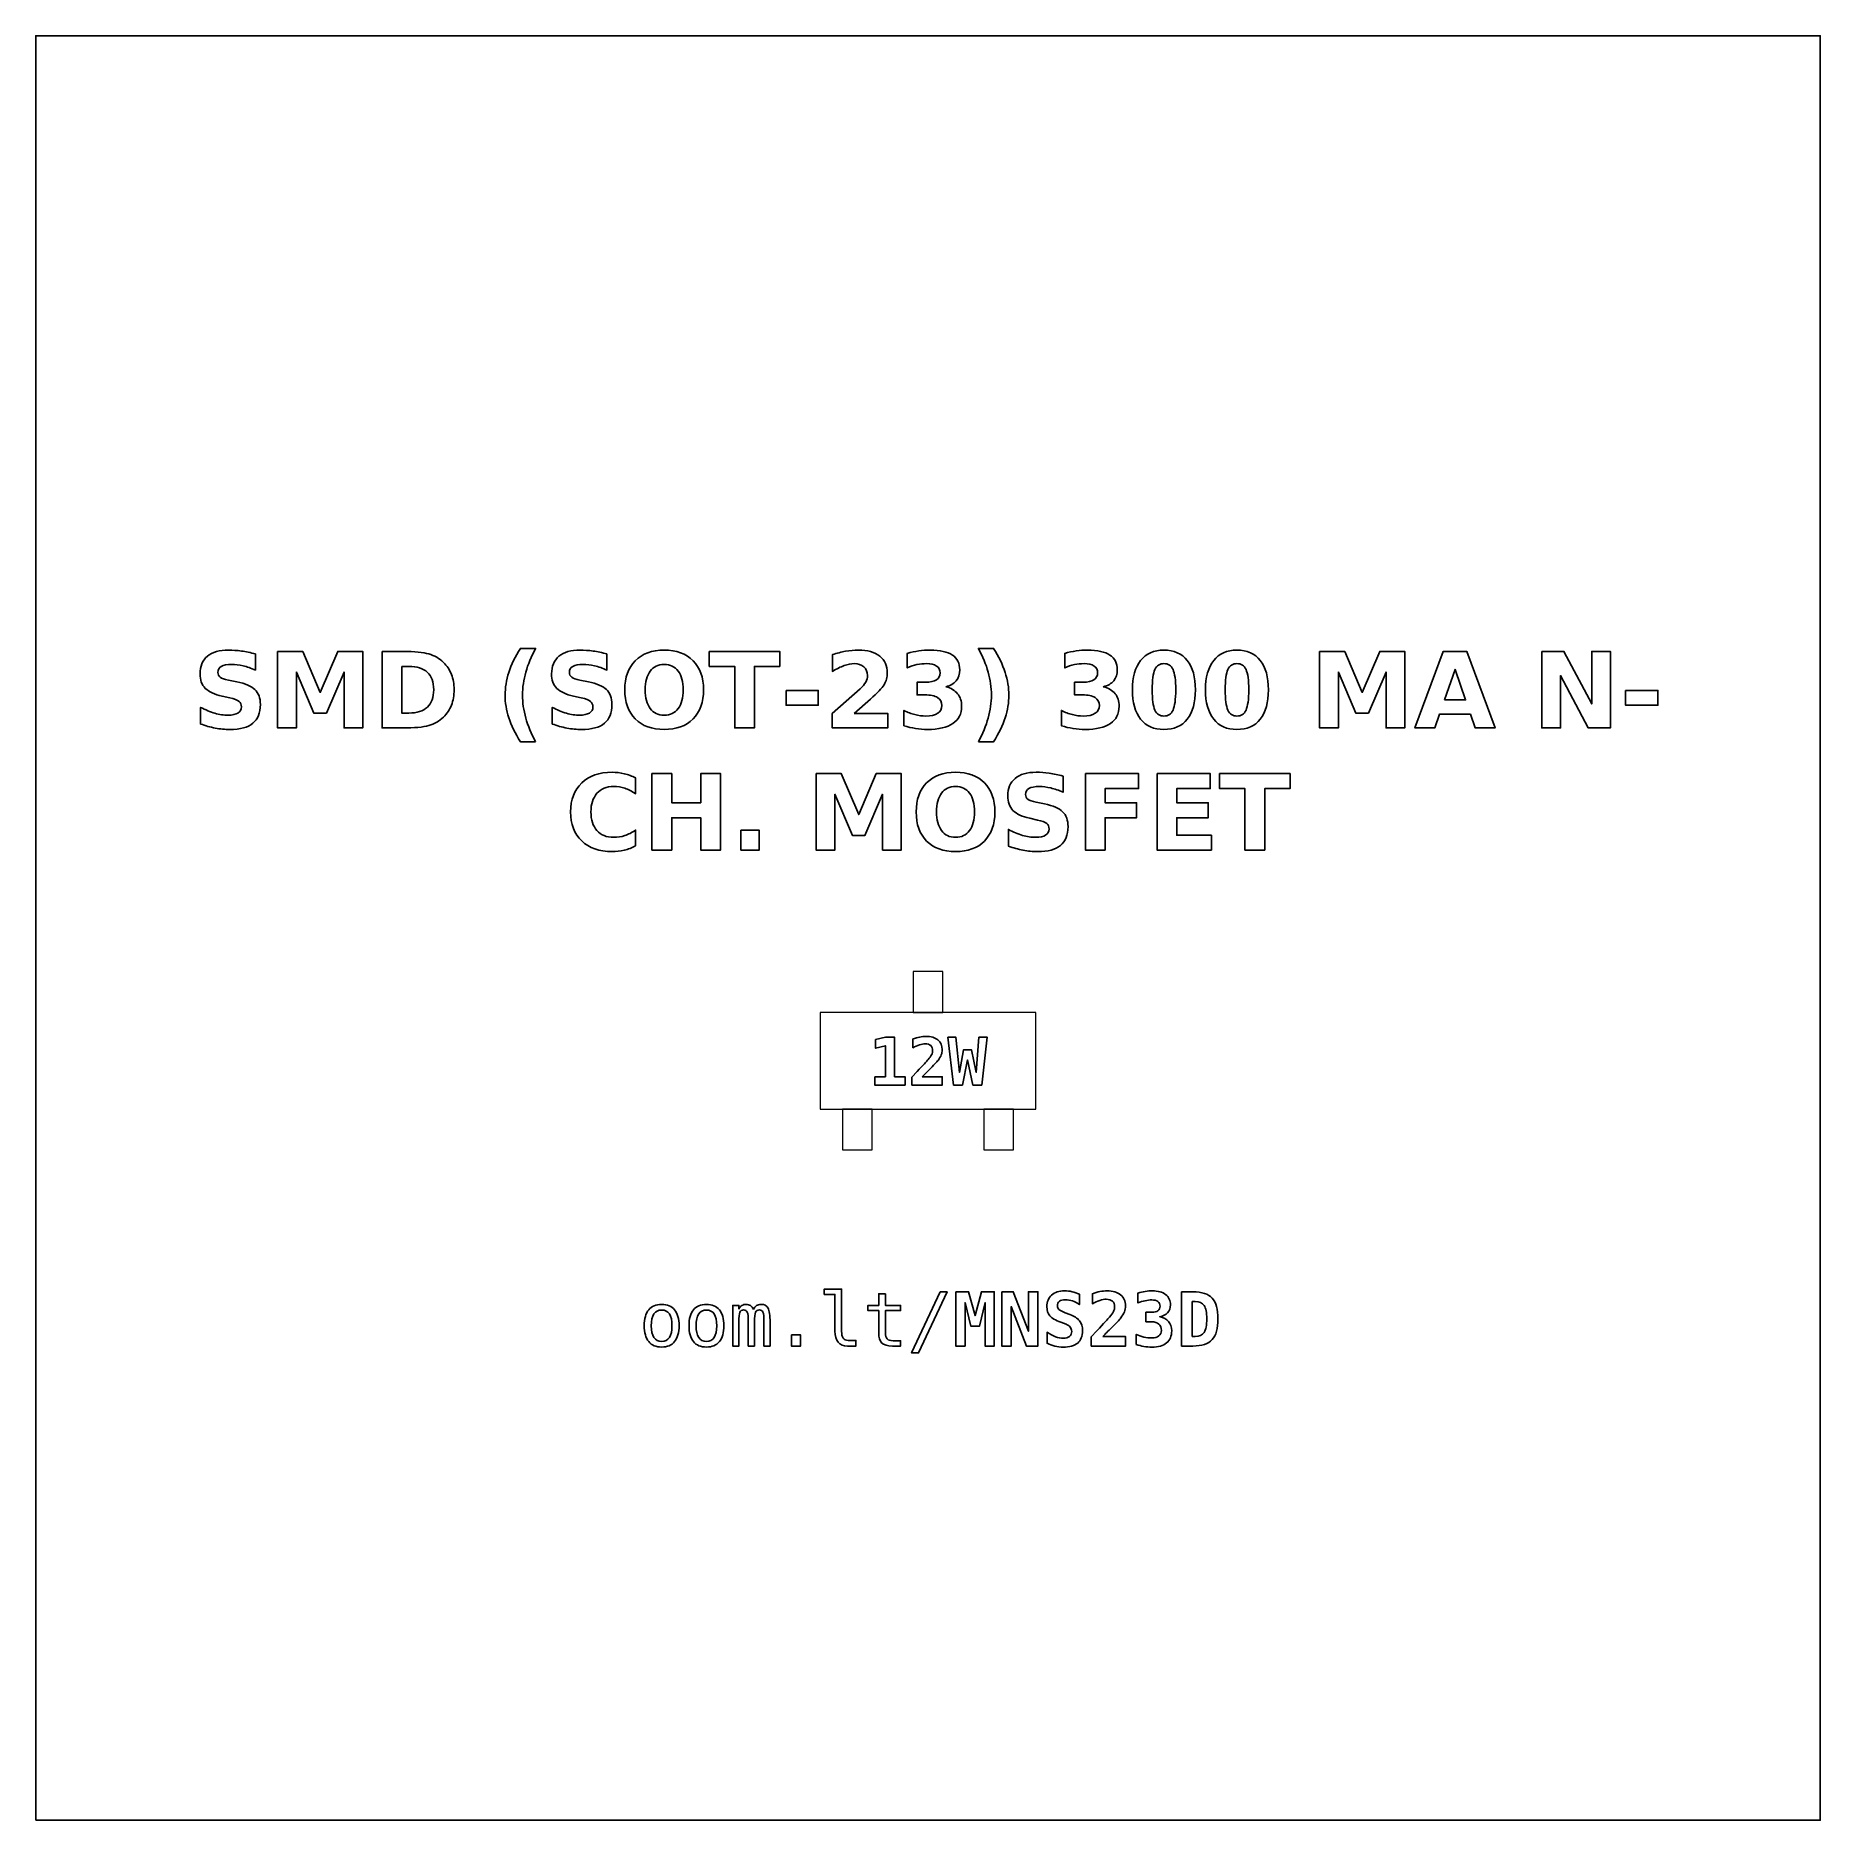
# Model space of a CAD drawing. Header units: centimetres. Extents: x -11.7 to -9.3, y -16.05 to -13.65.
import ezdxf

# ---------------------------------------------------------------- set-up
doc = ezdxf.new("R2010")
doc.units = ezdxf.units.CM
doc.header["$MEASUREMENT"] = 0
doc.layers.add('Layer 1', color=7, linetype='Continuous')

msp = doc.modelspace()

# ---------------------------------------------------------------- linework, layer by layer
at = {"layer": 'Layer 1', "color": 7}
msp.add_lwpolyline([(-11.7, -16.05), (-9.3, -16.05), (-9.3, -13.65), (-11.7, -13.65), (-11.7, -16.05)], close=True, dxfattribs=at)
at = {"layer": 'Layer 1', "color": 7, "lineweight": 9}
for points in [[(-10.52001, -14.96355), (-10.48001, -14.96355), (-10.48001, -14.90855), (-10.52001, -14.90855), (-10.52001, -14.96355)], [(-10.64501, -15.09355), (-10.35501, -15.09355), (-10.35501, -14.96355), (-10.64501, -14.96355), (-10.64501, -15.09355)], [(-10.61501, -15.14855), (-10.57501, -15.14855), (-10.57501, -15.09355), (-10.61501, -15.09355), (-10.61501, -15.14855)], [(-10.42501, -15.14855), (-10.38501, -15.14855), (-10.38501, -15.09355), (-10.42501, -15.09355), (-10.42501, -15.14855)]]:
    msp.add_lwpolyline(points, close=True, dxfattribs=at)
at = {"layer": 'Layer 1', "color": 250}
for points, knots in [([(-11.40462, -14.4814), (-11.40462, -14.4814), (-11.40462, -14.50315), (-11.40462, -14.50315), (-11.40462, -14.50315), (-11.41027, -14.50063), (-11.41579, -14.49873), (-11.42115, -14.49744), (-11.42115, -14.49744), (-11.42654, -14.49614), (-11.43162, -14.49551), (-11.43639, -14.49551), (-11.43639, -14.49551), (-11.44272, -14.49551), (-11.44742, -14.49638), (-11.45046, -14.49812), (-11.45046, -14.49812), (-11.45349, -14.49988), (-11.455, -14.50259), (-11.455, -14.50626), (-11.455, -14.50626), (-11.455, -14.50901), (-11.45399, -14.51117), (-11.45194, -14.5127), (-11.45194, -14.5127), (-11.44989, -14.51423), (-11.44618, -14.51557), (-11.44079, -14.51667), (-11.44079, -14.51667), (-11.44079, -14.51667), (-11.4295, -14.51893), (-11.4295, -14.51893), (-11.4295, -14.51893), (-11.41805, -14.52124), (-11.40994, -14.52472), (-11.40512, -14.52942), (-11.40512, -14.52942), (-11.40029, -14.5341), (-11.39787, -14.54076), (-11.39787, -14.54939), (-11.39787, -14.54939), (-11.39787, -14.56075), (-11.40123, -14.56919), (-11.40796, -14.57472), (-11.40796, -14.57472), (-11.41469, -14.58024), (-11.42496, -14.58302), (-11.43879, -14.58302), (-11.43879, -14.58302), (-11.44533, -14.58302), (-11.45187, -14.58241), (-11.45843, -14.58116), (-11.45843, -14.58116), (-11.46499, -14.57991), (-11.47158, -14.57808), (-11.47814, -14.57566), (-11.47814, -14.57566), (-11.47814, -14.57566), (-11.47814, -14.55327), (-11.47814, -14.55327), (-11.47814, -14.55327), (-11.47158, -14.55675), (-11.46523, -14.55938), (-11.45909, -14.56115), (-11.45909, -14.56115), (-11.45295, -14.56291), (-11.44705, -14.5638), (-11.44136, -14.5638), (-11.44136, -14.5638), (-11.43557, -14.5638), (-11.43113, -14.56284), (-11.42805, -14.56091), (-11.42805, -14.56091), (-11.42496, -14.55898), (-11.42344, -14.55623), (-11.42344, -14.55263), (-11.42344, -14.55263), (-11.42344, -14.54943), (-11.42447, -14.54694), (-11.42656, -14.5452), (-11.42656, -14.5452), (-11.42866, -14.54346), (-11.43282, -14.54189), (-11.43908, -14.54052), (-11.43908, -14.54052), (-11.43908, -14.54052), (-11.44935, -14.53824), (-11.44935, -14.53824), (-11.44935, -14.53824), (-11.45963, -14.53603), (-11.46716, -14.53253), (-11.47191, -14.5277), (-11.47191, -14.5277), (-11.47666, -14.52288), (-11.47903, -14.51637), (-11.47903, -14.50821), (-11.47903, -14.50821), (-11.47903, -14.49795), (-11.47572, -14.49007), (-11.46911, -14.48457), (-11.46911, -14.48457), (-11.4625, -14.47904), (-11.453, -14.47629), (-11.44058, -14.47629), (-11.44058, -14.47629), (-11.43494, -14.47629), (-11.42913, -14.47672), (-11.42315, -14.47756), (-11.42315, -14.47756), (-11.41718, -14.47841), (-11.411, -14.47968), (-11.40462, -14.4814)], [0, 0, 0, 0, 0.0357143, 0.0357143, 0.0357143, 0.0357143, 0.0714286, 0.0714286, 0.0714286, 0.0714286, 0.1071429, 0.1071429, 0.1071429, 0.1071429, 0.1428571, 0.1428571, 0.1428571, 0.1428571, 0.1785714, 0.1785714, 0.1785714, 0.1785714, 0.2142857, 0.2142857, 0.2142857, 0.2142857, 0.25, 0.25, 0.25, 0.25, 0.2857143, 0.2857143, 0.2857143, 0.2857143, 0.3214286, 0.3214286, 0.3214286, 0.3214286, 0.3571429, 0.3571429, 0.3571429, 0.3571429, 0.3928571, 0.3928571, 0.3928571, 0.3928571, 0.4285714, 0.4285714, 0.4285714, 0.4285714, 0.4642857, 0.4642857, 0.4642857, 0.4642857, 0.5, 0.5, 0.5, 0.5, 0.5357143, 0.5357143, 0.5357143, 0.5357143, 0.5714286, 0.5714286, 0.5714286, 0.5714286, 0.6071429, 0.6071429, 0.6071429, 0.6071429, 0.6428571, 0.6428571, 0.6428571, 0.6428571, 0.6785714, 0.6785714, 0.6785714, 0.6785714, 0.7142857, 0.7142857, 0.7142857, 0.7142857, 0.75, 0.75, 0.75, 0.75, 0.7857143, 0.7857143, 0.7857143, 0.7857143, 0.8214286, 0.8214286, 0.8214286, 0.8214286, 0.8571429, 0.8571429, 0.8571429, 0.8571429, 0.8928571, 0.8928571, 0.8928571, 0.8928571, 0.9285714, 0.9285714, 0.9285714, 0.9285714, 0.9642857, 0.9642857, 0.9642857, 0.9642857, 1, 1, 1, 1]), ([(-11.37459, -14.47815), (-11.37459, -14.47815), (-11.34084, -14.47815), (-11.34084, -14.47815), (-11.34084, -14.47815), (-11.34084, -14.47815), (-11.31739, -14.53321), (-11.31739, -14.53321), (-11.31739, -14.53321), (-11.31739, -14.53321), (-11.29383, -14.47815), (-11.29383, -14.47815), (-11.29383, -14.47815), (-11.29383, -14.47815), (-11.26015, -14.47815), (-11.26015, -14.47815), (-11.26015, -14.47815), (-11.26015, -14.47815), (-11.26015, -14.58102), (-11.26015, -14.58102), (-11.26015, -14.58102), (-11.26015, -14.58102), (-11.28522, -14.58102), (-11.28522, -14.58102), (-11.28522, -14.58102), (-11.28522, -14.58102), (-11.28522, -14.50578), (-11.28522, -14.50578), (-11.28522, -14.50578), (-11.28522, -14.50578), (-11.30893, -14.56124), (-11.30893, -14.56124), (-11.30893, -14.56124), (-11.30893, -14.56124), (-11.32574, -14.56124), (-11.32574, -14.56124), (-11.32574, -14.56124), (-11.32574, -14.56124), (-11.34945, -14.50578), (-11.34945, -14.50578), (-11.34945, -14.50578), (-11.34945, -14.50578), (-11.34945, -14.58102), (-11.34945, -14.58102), (-11.34945, -14.58102), (-11.34945, -14.58102), (-11.37459, -14.58102), (-11.37459, -14.58102), (-11.37459, -14.58102), (-11.37459, -14.58102), (-11.37459, -14.47815), (-11.37459, -14.47815)], [0, 0, 0, 0, 0.0769231, 0.0769231, 0.0769231, 0.0769231, 0.1538462, 0.1538462, 0.1538462, 0.1538462, 0.2307692, 0.2307692, 0.2307692, 0.2307692, 0.3076923, 0.3076923, 0.3076923, 0.3076923, 0.3846154, 0.3846154, 0.3846154, 0.3846154, 0.4615385, 0.4615385, 0.4615385, 0.4615385, 0.5384615, 0.5384615, 0.5384615, 0.5384615, 0.6153846, 0.6153846, 0.6153846, 0.6153846, 0.6923077, 0.6923077, 0.6923077, 0.6923077, 0.7692308, 0.7692308, 0.7692308, 0.7692308, 0.8461538, 0.8461538, 0.8461538, 0.8461538, 0.9230769, 0.9230769, 0.9230769, 0.9230769, 1, 1, 1, 1]), ([(-11.23416, -14.47815), (-11.23416, -14.47815), (-11.20617, -14.47815), (-11.20617, -14.47815), (-11.20617, -14.47815), (-11.19056, -14.47815), (-11.17894, -14.47926), (-11.1713, -14.48149), (-11.1713, -14.48149), (-11.16365, -14.48372), (-11.15709, -14.48749), (-11.15161, -14.49283), (-11.15161, -14.49283), (-11.14679, -14.49746), (-11.14322, -14.50282), (-11.14086, -14.50889), (-11.14086, -14.50889), (-11.13854, -14.51493), (-11.13736, -14.5218), (-11.13736, -14.52949), (-11.13736, -14.52949), (-11.13736, -14.53725), (-11.13854, -14.54417), (-11.14086, -14.55026), (-11.14086, -14.55026), (-11.14322, -14.55635), (-11.14679, -14.56171), (-11.15161, -14.56634), (-11.15161, -14.56634), (-11.15714, -14.57168), (-11.16375, -14.57545), (-11.17146, -14.57768), (-11.17146, -14.57768), (-11.17918, -14.57991), (-11.19075, -14.58102), (-11.20617, -14.58102), (-11.20617, -14.58102), (-11.20617, -14.58102), (-11.23416, -14.58102), (-11.23416, -14.58102), (-11.23416, -14.58102), (-11.23416, -14.58102), (-11.23416, -14.47815), (-11.23416, -14.47815)], [0, 0, 0, 0, 0.0909091, 0.0909091, 0.0909091, 0.0909091, 0.1818182, 0.1818182, 0.1818182, 0.1818182, 0.2727273, 0.2727273, 0.2727273, 0.2727273, 0.3636364, 0.3636364, 0.3636364, 0.3636364, 0.4545455, 0.4545455, 0.4545455, 0.4545455, 0.5454545, 0.5454545, 0.5454545, 0.5454545, 0.6363636, 0.6363636, 0.6363636, 0.6363636, 0.7272727, 0.7272727, 0.7272727, 0.7272727, 0.8181818, 0.8181818, 0.8181818, 0.8181818, 0.9090909, 0.9090909, 0.9090909, 0.9090909, 1, 1, 1, 1]), ([(-11.02767, -14.59962), (-11.02767, -14.59962), (-11.04813, -14.59962), (-11.04813, -14.59962), (-11.04813, -14.59962), (-11.05516, -14.58829), (-11.06036, -14.57749), (-11.0637, -14.56726), (-11.0637, -14.56726), (-11.06706, -14.55705), (-11.06873, -14.54692), (-11.06873, -14.53685), (-11.06873, -14.53685), (-11.06873, -14.52679), (-11.06704, -14.5166), (-11.06368, -14.5063), (-11.06368, -14.5063), (-11.06029, -14.49598), (-11.05512, -14.48521), (-11.04813, -14.47394), (-11.04813, -14.47394), (-11.04813, -14.47394), (-11.02767, -14.47394), (-11.02767, -14.47394), (-11.02767, -14.47394), (-11.03355, -14.48483), (-11.03795, -14.49548), (-11.04089, -14.50588), (-11.04089, -14.50588), (-11.04383, -14.51627), (-11.04531, -14.52655), (-11.04531, -14.53671), (-11.04531, -14.53671), (-11.04531, -14.54687), (-11.04385, -14.55715), (-11.04094, -14.56759), (-11.04094, -14.56759), (-11.03802, -14.57801), (-11.0336, -14.58869), (-11.02767, -14.59962)], [0, 0, 0, 0, 0.1, 0.1, 0.1, 0.1, 0.2, 0.2, 0.2, 0.2, 0.3, 0.3, 0.3, 0.3, 0.4, 0.4, 0.4, 0.4, 0.5, 0.5, 0.5, 0.5, 0.6, 0.6, 0.6, 0.6, 0.7, 0.7, 0.7, 0.7, 0.8, 0.8, 0.8, 0.8, 0.9, 0.9, 0.9, 0.9, 1, 1, 1, 1]), ([(-10.93183, -14.4814), (-10.93183, -14.4814), (-10.93183, -14.50315), (-10.93183, -14.50315), (-10.93183, -14.50315), (-10.93748, -14.50063), (-10.943, -14.49873), (-10.94836, -14.49744), (-10.94836, -14.49744), (-10.95375, -14.49614), (-10.95883, -14.49551), (-10.9636, -14.49551), (-10.9636, -14.49551), (-10.96993, -14.49551), (-10.97463, -14.49638), (-10.97767, -14.49812), (-10.97767, -14.49812), (-10.9807, -14.49988), (-10.98221, -14.50259), (-10.98221, -14.50626), (-10.98221, -14.50626), (-10.98221, -14.50901), (-10.9812, -14.51117), (-10.97915, -14.5127), (-10.97915, -14.5127), (-10.9771, -14.51423), (-10.97339, -14.51557), (-10.968, -14.51667), (-10.968, -14.51667), (-10.968, -14.51667), (-10.95671, -14.51893), (-10.95671, -14.51893), (-10.95671, -14.51893), (-10.94526, -14.52124), (-10.93715, -14.52472), (-10.93233, -14.52942), (-10.93233, -14.52942), (-10.9275, -14.5341), (-10.92508, -14.54076), (-10.92508, -14.54939), (-10.92508, -14.54939), (-10.92508, -14.56075), (-10.92844, -14.56919), (-10.93517, -14.57472), (-10.93517, -14.57472), (-10.9419, -14.58024), (-10.95217, -14.58302), (-10.966, -14.58302), (-10.966, -14.58302), (-10.97254, -14.58302), (-10.97908, -14.58241), (-10.98564, -14.58116), (-10.98564, -14.58116), (-10.9922, -14.57991), (-10.99879, -14.57808), (-11.00535, -14.57566), (-11.00535, -14.57566), (-11.00535, -14.57566), (-11.00535, -14.55327), (-11.00535, -14.55327), (-11.00535, -14.55327), (-10.99879, -14.55675), (-10.99244, -14.55938), (-10.9863, -14.56115), (-10.9863, -14.56115), (-10.98016, -14.56291), (-10.97426, -14.5638), (-10.96857, -14.5638), (-10.96857, -14.5638), (-10.96278, -14.5638), (-10.95834, -14.56284), (-10.95526, -14.56091), (-10.95526, -14.56091), (-10.95217, -14.55898), (-10.95065, -14.55623), (-10.95065, -14.55263), (-10.95065, -14.55263), (-10.95065, -14.54943), (-10.95168, -14.54694), (-10.95377, -14.5452), (-10.95377, -14.5452), (-10.95587, -14.54346), (-10.96003, -14.54189), (-10.96629, -14.54052), (-10.96629, -14.54052), (-10.96629, -14.54052), (-10.97656, -14.53824), (-10.97656, -14.53824), (-10.97656, -14.53824), (-10.98684, -14.53603), (-10.99437, -14.53253), (-10.99912, -14.5277), (-10.99912, -14.5277), (-11.00387, -14.52288), (-11.00624, -14.51637), (-11.00624, -14.50821), (-11.00624, -14.50821), (-11.00624, -14.49795), (-11.00293, -14.49007), (-10.99632, -14.48457), (-10.99632, -14.48457), (-10.98971, -14.47904), (-10.98021, -14.47629), (-10.96779, -14.47629), (-10.96779, -14.47629), (-10.96215, -14.47629), (-10.95634, -14.47672), (-10.95036, -14.47756), (-10.95036, -14.47756), (-10.94439, -14.47841), (-10.93821, -14.47968), (-10.93183, -14.4814)], [0, 0, 0, 0, 0.0357143, 0.0357143, 0.0357143, 0.0357143, 0.0714286, 0.0714286, 0.0714286, 0.0714286, 0.1071429, 0.1071429, 0.1071429, 0.1071429, 0.1428571, 0.1428571, 0.1428571, 0.1428571, 0.1785714, 0.1785714, 0.1785714, 0.1785714, 0.2142857, 0.2142857, 0.2142857, 0.2142857, 0.25, 0.25, 0.25, 0.25, 0.2857143, 0.2857143, 0.2857143, 0.2857143, 0.3214286, 0.3214286, 0.3214286, 0.3214286, 0.3571429, 0.3571429, 0.3571429, 0.3571429, 0.3928571, 0.3928571, 0.3928571, 0.3928571, 0.4285714, 0.4285714, 0.4285714, 0.4285714, 0.4642857, 0.4642857, 0.4642857, 0.4642857, 0.5, 0.5, 0.5, 0.5, 0.5357143, 0.5357143, 0.5357143, 0.5357143, 0.5714286, 0.5714286, 0.5714286, 0.5714286, 0.6071429, 0.6071429, 0.6071429, 0.6071429, 0.6428571, 0.6428571, 0.6428571, 0.6428571, 0.6785714, 0.6785714, 0.6785714, 0.6785714, 0.7142857, 0.7142857, 0.7142857, 0.7142857, 0.75, 0.75, 0.75, 0.75, 0.7857143, 0.7857143, 0.7857143, 0.7857143, 0.8214286, 0.8214286, 0.8214286, 0.8214286, 0.8571429, 0.8571429, 0.8571429, 0.8571429, 0.8928571, 0.8928571, 0.8928571, 0.8928571, 0.9285714, 0.9285714, 0.9285714, 0.9285714, 0.9642857, 0.9642857, 0.9642857, 0.9642857, 1, 1, 1, 1]), ([(-10.85481, -14.47629), (-10.83828, -14.47629), (-10.82532, -14.48102), (-10.81596, -14.4905), (-10.81596, -14.4905), (-10.80658, -14.49995), (-10.8019, -14.513), (-10.8019, -14.52968), (-10.8019, -14.52968), (-10.8019, -14.54631), (-10.80658, -14.55936), (-10.81596, -14.56881), (-10.81596, -14.56881), (-10.82532, -14.57829), (-10.83828, -14.58302), (-10.85481, -14.58302), (-10.85481, -14.58302), (-10.8713, -14.58302), (-10.88423, -14.57829), (-10.89364, -14.56881), (-10.89364, -14.56881), (-10.90302, -14.55936), (-10.90773, -14.54631), (-10.90773, -14.52968), (-10.90773, -14.52968), (-10.90773, -14.513), (-10.90302, -14.49995), (-10.89364, -14.4905), (-10.89364, -14.4905), (-10.88423, -14.48102), (-10.8713, -14.47629), (-10.85481, -14.47629)], [0, 0, 0, 0, 0.125, 0.125, 0.125, 0.125, 0.25, 0.25, 0.25, 0.25, 0.375, 0.375, 0.375, 0.375, 0.5, 0.5, 0.5, 0.5, 0.625, 0.625, 0.625, 0.625, 0.75, 0.75, 0.75, 0.75, 0.875, 0.875, 0.875, 0.875, 1, 1, 1, 1]), ([(-10.85481, -14.49551), (-10.8629, -14.49551), (-10.86916, -14.49849), (-10.87363, -14.50447), (-10.87363, -14.50447), (-10.87807, -14.51044), (-10.88031, -14.51884), (-10.88031, -14.52968), (-10.88031, -14.52968), (-10.88031, -14.5405), (-10.87807, -14.54887), (-10.87363, -14.55484), (-10.87363, -14.55484), (-10.86916, -14.56082), (-10.8629, -14.5638), (-10.85481, -14.5638), (-10.85481, -14.5638), (-10.84667, -14.5638), (-10.8404, -14.56082), (-10.83593, -14.55484), (-10.83593, -14.55484), (-10.83148, -14.54887), (-10.82925, -14.5405), (-10.82925, -14.52968), (-10.82925, -14.52968), (-10.82925, -14.51884), (-10.83148, -14.51044), (-10.83593, -14.50447), (-10.83593, -14.50447), (-10.8404, -14.49849), (-10.84667, -14.49551), (-10.85481, -14.49551)], [0, 0, 0, 0, 0.125, 0.125, 0.125, 0.125, 0.25, 0.25, 0.25, 0.25, 0.375, 0.375, 0.375, 0.375, 0.5, 0.5, 0.5, 0.5, 0.625, 0.625, 0.625, 0.625, 0.75, 0.75, 0.75, 0.75, 0.875, 0.875, 0.875, 0.875, 1, 1, 1, 1]), ([(-10.79411, -14.47815), (-10.79411, -14.47815), (-10.69931, -14.47815), (-10.69931, -14.47815), (-10.69931, -14.47815), (-10.69931, -14.47815), (-10.69931, -14.49821), (-10.69931, -14.49821), (-10.69931, -14.49821), (-10.69931, -14.49821), (-10.73341, -14.49821), (-10.73341, -14.49821), (-10.73341, -14.49821), (-10.73341, -14.49821), (-10.73341, -14.58102), (-10.73341, -14.58102), (-10.73341, -14.58102), (-10.73341, -14.58102), (-10.75994, -14.58102), (-10.75994, -14.58102), (-10.75994, -14.58102), (-10.75994, -14.58102), (-10.75994, -14.49821), (-10.75994, -14.49821), (-10.75994, -14.49821), (-10.75994, -14.49821), (-10.79411, -14.49821), (-10.79411, -14.49821), (-10.79411, -14.49821), (-10.79411, -14.49821), (-10.79411, -14.47815), (-10.79411, -14.47815)], [0, 0, 0, 0, 0.125, 0.125, 0.125, 0.125, 0.25, 0.25, 0.25, 0.25, 0.375, 0.375, 0.375, 0.375, 0.5, 0.5, 0.5, 0.5, 0.625, 0.625, 0.625, 0.625, 0.75, 0.75, 0.75, 0.75, 0.875, 0.875, 0.875, 0.875, 1, 1, 1, 1]), ([(-10.59931, -14.56152), (-10.59931, -14.56152), (-10.55403, -14.56152), (-10.55403, -14.56152), (-10.55403, -14.56152), (-10.55403, -14.56152), (-10.55403, -14.58102), (-10.55403, -14.58102), (-10.55403, -14.58102), (-10.55403, -14.58102), (-10.6288, -14.58102), (-10.6288, -14.58102), (-10.6288, -14.58102), (-10.6288, -14.58102), (-10.6288, -14.56152), (-10.6288, -14.56152), (-10.6288, -14.56152), (-10.6288, -14.56152), (-10.59124, -14.52839), (-10.59124, -14.52839), (-10.59124, -14.52839), (-10.58788, -14.52535), (-10.58541, -14.52239), (-10.58381, -14.5195), (-10.58381, -14.5195), (-10.58219, -14.5166), (-10.58139, -14.51359), (-10.58139, -14.51046), (-10.58139, -14.51046), (-10.58139, -14.50564), (-10.58301, -14.50176), (-10.58625, -14.49882), (-10.58625, -14.49882), (-10.58948, -14.49588), (-10.59378, -14.49443), (-10.59917, -14.49443), (-10.59917, -14.49443), (-10.6033, -14.49443), (-10.60782, -14.49532), (-10.61274, -14.49708), (-10.61274, -14.49708), (-10.61765, -14.49885), (-10.62292, -14.50148), (-10.62852, -14.50496), (-10.62852, -14.50496), (-10.62852, -14.50496), (-10.62852, -14.48236), (-10.62852, -14.48236), (-10.62852, -14.48236), (-10.62254, -14.48039), (-10.61664, -14.47888), (-10.61081, -14.47785), (-10.61081, -14.47785), (-10.60497, -14.47681), (-10.59926, -14.47629), (-10.59364, -14.47629), (-10.59364, -14.47629), (-10.58134, -14.47629), (-10.57177, -14.479), (-10.56495, -14.48443), (-10.56495, -14.48443), (-10.55813, -14.48984), (-10.55472, -14.49739), (-10.55472, -14.5071), (-10.55472, -14.5071), (-10.55472, -14.5127), (-10.55617, -14.51792), (-10.55907, -14.52277), (-10.55907, -14.52277), (-10.56196, -14.52761), (-10.56805, -14.5341), (-10.57732, -14.54224), (-10.57732, -14.54224), (-10.57732, -14.54224), (-10.59931, -14.56152), (-10.59931, -14.56152)], [0, 0, 0, 0, 0.0526316, 0.0526316, 0.0526316, 0.0526316, 0.1052632, 0.1052632, 0.1052632, 0.1052632, 0.1578947, 0.1578947, 0.1578947, 0.1578947, 0.2105263, 0.2105263, 0.2105263, 0.2105263, 0.2631579, 0.2631579, 0.2631579, 0.2631579, 0.3157895, 0.3157895, 0.3157895, 0.3157895, 0.3684211, 0.3684211, 0.3684211, 0.3684211, 0.4210526, 0.4210526, 0.4210526, 0.4210526, 0.4736842, 0.4736842, 0.4736842, 0.4736842, 0.5263158, 0.5263158, 0.5263158, 0.5263158, 0.5789474, 0.5789474, 0.5789474, 0.5789474, 0.6315789, 0.6315789, 0.6315789, 0.6315789, 0.6842105, 0.6842105, 0.6842105, 0.6842105, 0.7368421, 0.7368421, 0.7368421, 0.7368421, 0.7894737, 0.7894737, 0.7894737, 0.7894737, 0.8421053, 0.8421053, 0.8421053, 0.8421053, 0.8947368, 0.8947368, 0.8947368, 0.8947368, 0.9473684, 0.9473684, 0.9473684, 0.9473684, 1, 1, 1, 1]), ([(-10.47605, -14.52554), (-10.46913, -14.52733), (-10.46384, -14.53046), (-10.46024, -14.53488), (-10.46024, -14.53488), (-10.45664, -14.53932), (-10.45483, -14.54494), (-10.45483, -14.55179), (-10.45483, -14.55179), (-10.45483, -14.56199), (-10.45874, -14.56975), (-10.46654, -14.57507), (-10.46654, -14.57507), (-10.47435, -14.58036), (-10.48574, -14.58302), (-10.50072, -14.58302), (-10.50072, -14.58302), (-10.50601, -14.58302), (-10.5113, -14.5826), (-10.51662, -14.58175), (-10.51662, -14.58175), (-10.52191, -14.5809), (-10.52715, -14.57961), (-10.53235, -14.57792), (-10.53235, -14.57792), (-10.53235, -14.57792), (-10.53235, -14.55745), (-10.53235, -14.55745), (-10.53235, -14.55745), (-10.52739, -14.55992), (-10.52247, -14.56181), (-10.51758, -14.56308), (-10.51758, -14.56308), (-10.51269, -14.56432), (-10.50787, -14.56496), (-10.50314, -14.56496), (-10.50314, -14.56496), (-10.49611, -14.56496), (-10.49072, -14.56373), (-10.48698, -14.56131), (-10.48698, -14.56131), (-10.48324, -14.55887), (-10.48136, -14.55539), (-10.48136, -14.55082), (-10.48136, -14.55082), (-10.48136, -14.54614), (-10.48329, -14.54259), (-10.48712, -14.54019), (-10.48712, -14.54019), (-10.49096, -14.53777), (-10.49662, -14.53657), (-10.5041, -14.53657), (-10.5041, -14.53657), (-10.5041, -14.53657), (-10.51471, -14.53657), (-10.51471, -14.53657), (-10.51471, -14.53657), (-10.51471, -14.53657), (-10.51471, -14.51947), (-10.51471, -14.51947), (-10.51471, -14.51947), (-10.51471, -14.51947), (-10.50356, -14.51947), (-10.50356, -14.51947), (-10.50356, -14.51947), (-10.49688, -14.51947), (-10.49194, -14.51844), (-10.48868, -14.51634), (-10.48868, -14.51634), (-10.48541, -14.51425), (-10.48378, -14.51108), (-10.48378, -14.50682), (-10.48378, -14.50682), (-10.48378, -14.50287), (-10.48536, -14.49981), (-10.48853, -14.49767), (-10.48853, -14.49767), (-10.49171, -14.49551), (-10.49618, -14.49443), (-10.50196, -14.49443), (-10.50196, -14.49443), (-10.50624, -14.49443), (-10.51055, -14.4949), (-10.51492, -14.49586), (-10.51492, -14.49586), (-10.51927, -14.49682), (-10.5236, -14.49826), (-10.52793, -14.50014), (-10.52793, -14.50014), (-10.52793, -14.50014), (-10.52793, -14.48071), (-10.52793, -14.48071), (-10.52793, -14.48071), (-10.52268, -14.47923), (-10.51751, -14.47813), (-10.51236, -14.4774), (-10.51236, -14.4774), (-10.50721, -14.47667), (-10.50218, -14.47629), (-10.49721, -14.47629), (-10.49721, -14.47629), (-10.48385, -14.47629), (-10.47384, -14.47848), (-10.4672, -14.48288), (-10.4672, -14.48288), (-10.46057, -14.48725), (-10.45726, -14.49386), (-10.45726, -14.50268), (-10.45726, -14.50268), (-10.45726, -14.50868), (-10.45883, -14.51362), (-10.46201, -14.51745), (-10.46201, -14.51745), (-10.46518, -14.52128), (-10.46986, -14.52399), (-10.47605, -14.52554)], [0, 0, 0, 0, 0.0344828, 0.0344828, 0.0344828, 0.0344828, 0.0689655, 0.0689655, 0.0689655, 0.0689655, 0.1034483, 0.1034483, 0.1034483, 0.1034483, 0.137931, 0.137931, 0.137931, 0.137931, 0.1724138, 0.1724138, 0.1724138, 0.1724138, 0.2068966, 0.2068966, 0.2068966, 0.2068966, 0.2413793, 0.2413793, 0.2413793, 0.2413793, 0.2758621, 0.2758621, 0.2758621, 0.2758621, 0.3103448, 0.3103448, 0.3103448, 0.3103448, 0.3448276, 0.3448276, 0.3448276, 0.3448276, 0.3793103, 0.3793103, 0.3793103, 0.3793103, 0.4137931, 0.4137931, 0.4137931, 0.4137931, 0.4482759, 0.4482759, 0.4482759, 0.4482759, 0.4827586, 0.4827586, 0.4827586, 0.4827586, 0.5172414, 0.5172414, 0.5172414, 0.5172414, 0.5517241, 0.5517241, 0.5517241, 0.5517241, 0.5862069, 0.5862069, 0.5862069, 0.5862069, 0.6206897, 0.6206897, 0.6206897, 0.6206897, 0.6551724, 0.6551724, 0.6551724, 0.6551724, 0.6896552, 0.6896552, 0.6896552, 0.6896552, 0.7241379, 0.7241379, 0.7241379, 0.7241379, 0.7586207, 0.7586207, 0.7586207, 0.7586207, 0.7931034, 0.7931034, 0.7931034, 0.7931034, 0.8275862, 0.8275862, 0.8275862, 0.8275862, 0.862069, 0.862069, 0.862069, 0.862069, 0.8965517, 0.8965517, 0.8965517, 0.8965517, 0.9310345, 0.9310345, 0.9310345, 0.9310345, 0.9655172, 0.9655172, 0.9655172, 0.9655172, 1, 1, 1, 1]), ([(-10.4323, -14.59962), (-10.42642, -14.58869), (-10.422, -14.57801), (-10.41906, -14.56759), (-10.41906, -14.56759), (-10.41612, -14.55715), (-10.41466, -14.54687), (-10.41466, -14.53671), (-10.41466, -14.53671), (-10.41466, -14.52655), (-10.41612, -14.51627), (-10.41906, -14.50588), (-10.41906, -14.50588), (-10.422, -14.49548), (-10.42642, -14.48483), (-10.4323, -14.47394), (-10.4323, -14.47394), (-10.4323, -14.47394), (-10.41184, -14.47394), (-10.41184, -14.47394), (-10.41184, -14.47394), (-10.40486, -14.48521), (-10.39968, -14.49598), (-10.39629, -14.5063), (-10.39629, -14.5063), (-10.39293, -14.5166), (-10.39124, -14.52679), (-10.39124, -14.53685), (-10.39124, -14.53685), (-10.39124, -14.54692), (-10.39291, -14.55705), (-10.39627, -14.56726), (-10.39627, -14.56726), (-10.39961, -14.57749), (-10.40481, -14.58829), (-10.41184, -14.59962), (-10.41184, -14.59962), (-10.41184, -14.59962), (-10.4323, -14.59962), (-10.4323, -14.59962)], [0, 0, 0, 0, 0.1, 0.1, 0.1, 0.1, 0.2, 0.2, 0.2, 0.2, 0.3, 0.3, 0.3, 0.3, 0.4, 0.4, 0.4, 0.4, 0.5, 0.5, 0.5, 0.5, 0.6, 0.6, 0.6, 0.6, 0.7, 0.7, 0.7, 0.7, 0.8, 0.8, 0.8, 0.8, 0.9, 0.9, 0.9, 0.9, 1, 1, 1, 1]), ([(-10.26424, -14.52554), (-10.25732, -14.52733), (-10.25203, -14.53046), (-10.24843, -14.53488), (-10.24843, -14.53488), (-10.24483, -14.53932), (-10.24302, -14.54494), (-10.24302, -14.55179), (-10.24302, -14.55179), (-10.24302, -14.56199), (-10.24693, -14.56975), (-10.25473, -14.57507), (-10.25473, -14.57507), (-10.26254, -14.58036), (-10.27393, -14.58302), (-10.28891, -14.58302), (-10.28891, -14.58302), (-10.2942, -14.58302), (-10.29949, -14.5826), (-10.30481, -14.58175), (-10.30481, -14.58175), (-10.3101, -14.5809), (-10.31534, -14.57961), (-10.32054, -14.57792), (-10.32054, -14.57792), (-10.32054, -14.57792), (-10.32054, -14.55745), (-10.32054, -14.55745), (-10.32054, -14.55745), (-10.31558, -14.55992), (-10.31066, -14.56181), (-10.30577, -14.56308), (-10.30577, -14.56308), (-10.30088, -14.56432), (-10.29606, -14.56496), (-10.29133, -14.56496), (-10.29133, -14.56496), (-10.2843, -14.56496), (-10.27891, -14.56373), (-10.27517, -14.56131), (-10.27517, -14.56131), (-10.27143, -14.55887), (-10.26955, -14.55539), (-10.26955, -14.55082), (-10.26955, -14.55082), (-10.26955, -14.54614), (-10.27148, -14.54259), (-10.27531, -14.54019), (-10.27531, -14.54019), (-10.27915, -14.53777), (-10.28481, -14.53657), (-10.29229, -14.53657), (-10.29229, -14.53657), (-10.29229, -14.53657), (-10.3029, -14.53657), (-10.3029, -14.53657), (-10.3029, -14.53657), (-10.3029, -14.53657), (-10.3029, -14.51947), (-10.3029, -14.51947), (-10.3029, -14.51947), (-10.3029, -14.51947), (-10.29175, -14.51947), (-10.29175, -14.51947), (-10.29175, -14.51947), (-10.28507, -14.51947), (-10.28013, -14.51844), (-10.27687, -14.51634), (-10.27687, -14.51634), (-10.2736, -14.51425), (-10.27197, -14.51108), (-10.27197, -14.50682), (-10.27197, -14.50682), (-10.27197, -14.50287), (-10.27355, -14.49981), (-10.27672, -14.49767), (-10.27672, -14.49767), (-10.2799, -14.49551), (-10.28437, -14.49443), (-10.29015, -14.49443), (-10.29015, -14.49443), (-10.29443, -14.49443), (-10.29874, -14.4949), (-10.30311, -14.49586), (-10.30311, -14.49586), (-10.30746, -14.49682), (-10.31179, -14.49826), (-10.31612, -14.50014), (-10.31612, -14.50014), (-10.31612, -14.50014), (-10.31612, -14.48071), (-10.31612, -14.48071), (-10.31612, -14.48071), (-10.31087, -14.47923), (-10.3057, -14.47813), (-10.30055, -14.4774), (-10.30055, -14.4774), (-10.2954, -14.47667), (-10.29037, -14.47629), (-10.2854, -14.47629), (-10.2854, -14.47629), (-10.27204, -14.47629), (-10.26203, -14.47848), (-10.25539, -14.48288), (-10.25539, -14.48288), (-10.24876, -14.48725), (-10.24545, -14.49386), (-10.24545, -14.50268), (-10.24545, -14.50268), (-10.24545, -14.50868), (-10.24702, -14.51362), (-10.2502, -14.51745), (-10.2502, -14.51745), (-10.25337, -14.52128), (-10.25805, -14.52399), (-10.26424, -14.52554)], [0, 0, 0, 0, 0.0344828, 0.0344828, 0.0344828, 0.0344828, 0.0689655, 0.0689655, 0.0689655, 0.0689655, 0.1034483, 0.1034483, 0.1034483, 0.1034483, 0.137931, 0.137931, 0.137931, 0.137931, 0.1724138, 0.1724138, 0.1724138, 0.1724138, 0.2068966, 0.2068966, 0.2068966, 0.2068966, 0.2413793, 0.2413793, 0.2413793, 0.2413793, 0.2758621, 0.2758621, 0.2758621, 0.2758621, 0.3103448, 0.3103448, 0.3103448, 0.3103448, 0.3448276, 0.3448276, 0.3448276, 0.3448276, 0.3793103, 0.3793103, 0.3793103, 0.3793103, 0.4137931, 0.4137931, 0.4137931, 0.4137931, 0.4482759, 0.4482759, 0.4482759, 0.4482759, 0.4827586, 0.4827586, 0.4827586, 0.4827586, 0.5172414, 0.5172414, 0.5172414, 0.5172414, 0.5517241, 0.5517241, 0.5517241, 0.5517241, 0.5862069, 0.5862069, 0.5862069, 0.5862069, 0.6206897, 0.6206897, 0.6206897, 0.6206897, 0.6551724, 0.6551724, 0.6551724, 0.6551724, 0.6896552, 0.6896552, 0.6896552, 0.6896552, 0.7241379, 0.7241379, 0.7241379, 0.7241379, 0.7586207, 0.7586207, 0.7586207, 0.7586207, 0.7931034, 0.7931034, 0.7931034, 0.7931034, 0.8275862, 0.8275862, 0.8275862, 0.8275862, 0.862069, 0.862069, 0.862069, 0.862069, 0.8965517, 0.8965517, 0.8965517, 0.8965517, 0.9310345, 0.9310345, 0.9310345, 0.9310345, 0.9655172, 0.9655172, 0.9655172, 0.9655172, 1, 1, 1, 1]), ([(-10.14034, -14.52968), (-10.14034, -14.54673), (-10.14401, -14.55988), (-10.15137, -14.56914), (-10.15137, -14.56914), (-10.15871, -14.57839), (-10.16915, -14.58302), (-10.18265, -14.58302), (-10.18265, -14.58302), (-10.1962, -14.58302), (-10.20666, -14.57839), (-10.214, -14.56914), (-10.214, -14.56914), (-10.22136, -14.55988), (-10.22503, -14.54673), (-10.22503, -14.52968), (-10.22503, -14.52968), (-10.22503, -14.51261), (-10.22136, -14.49943), (-10.214, -14.49017), (-10.214, -14.49017), (-10.20666, -14.48093), (-10.1962, -14.47629), (-10.18265, -14.47629), (-10.18265, -14.47629), (-10.16915, -14.47629), (-10.15871, -14.48093), (-10.15137, -14.49017), (-10.15137, -14.49017), (-10.14401, -14.49943), (-10.14034, -14.51261), (-10.14034, -14.52968)], [0, 0, 0, 0, 0.125, 0.125, 0.125, 0.125, 0.25, 0.25, 0.25, 0.25, 0.375, 0.375, 0.375, 0.375, 0.5, 0.5, 0.5, 0.5, 0.625, 0.625, 0.625, 0.625, 0.75, 0.75, 0.75, 0.75, 0.875, 0.875, 0.875, 0.875, 1, 1, 1, 1]), ([(-10.16687, -14.52949), (-10.16687, -14.51663), (-10.16807, -14.50757), (-10.17049, -14.5023), (-10.17049, -14.5023), (-10.17289, -14.49706), (-10.17696, -14.49443), (-10.18265, -14.49443), (-10.18265, -14.49443), (-10.18834, -14.49443), (-10.19241, -14.49706), (-10.19486, -14.5023), (-10.19486, -14.5023), (-10.19728, -14.50757), (-10.1985, -14.51663), (-10.1985, -14.52949), (-10.1985, -14.52949), (-10.1985, -14.54247), (-10.19728, -14.55165), (-10.19486, -14.55696), (-10.19486, -14.55696), (-10.19241, -14.5623), (-10.18834, -14.56496), (-10.18265, -14.56496), (-10.18265, -14.56496), (-10.17701, -14.56496), (-10.17296, -14.5623), (-10.17051, -14.55696), (-10.17051, -14.55696), (-10.16809, -14.55165), (-10.16687, -14.54247), (-10.16687, -14.52949)], [0, 0, 0, 0, 0.125, 0.125, 0.125, 0.125, 0.25, 0.25, 0.25, 0.25, 0.375, 0.375, 0.375, 0.375, 0.5, 0.5, 0.5, 0.5, 0.625, 0.625, 0.625, 0.625, 0.75, 0.75, 0.75, 0.75, 0.875, 0.875, 0.875, 0.875, 1, 1, 1, 1]), ([(-10.04215, -14.52968), (-10.04215, -14.54673), (-10.04582, -14.55988), (-10.05318, -14.56914), (-10.05318, -14.56914), (-10.06052, -14.57839), (-10.07096, -14.58302), (-10.08446, -14.58302), (-10.08446, -14.58302), (-10.09801, -14.58302), (-10.10847, -14.57839), (-10.11581, -14.56914), (-10.11581, -14.56914), (-10.12317, -14.55988), (-10.12684, -14.54673), (-10.12684, -14.52968), (-10.12684, -14.52968), (-10.12684, -14.51261), (-10.12317, -14.49943), (-10.11581, -14.49017), (-10.11581, -14.49017), (-10.10847, -14.48093), (-10.09801, -14.47629), (-10.08446, -14.47629), (-10.08446, -14.47629), (-10.07096, -14.47629), (-10.06052, -14.48093), (-10.05318, -14.49017), (-10.05318, -14.49017), (-10.04582, -14.49943), (-10.04215, -14.51261), (-10.04215, -14.52968)], [0, 0, 0, 0, 0.125, 0.125, 0.125, 0.125, 0.25, 0.25, 0.25, 0.25, 0.375, 0.375, 0.375, 0.375, 0.5, 0.5, 0.5, 0.5, 0.625, 0.625, 0.625, 0.625, 0.75, 0.75, 0.75, 0.75, 0.875, 0.875, 0.875, 0.875, 1, 1, 1, 1]), ([(-10.06868, -14.52949), (-10.06868, -14.51663), (-10.06988, -14.50757), (-10.0723, -14.5023), (-10.0723, -14.5023), (-10.0747, -14.49706), (-10.07877, -14.49443), (-10.08446, -14.49443), (-10.08446, -14.49443), (-10.09015, -14.49443), (-10.09422, -14.49706), (-10.09667, -14.5023), (-10.09667, -14.5023), (-10.09909, -14.50757), (-10.10031, -14.51663), (-10.10031, -14.52949), (-10.10031, -14.52949), (-10.10031, -14.54247), (-10.09909, -14.55165), (-10.09667, -14.55696), (-10.09667, -14.55696), (-10.09422, -14.5623), (-10.09015, -14.56496), (-10.08446, -14.56496), (-10.08446, -14.56496), (-10.07882, -14.56496), (-10.07477, -14.5623), (-10.07232, -14.55696), (-10.07232, -14.55696), (-10.0699, -14.55165), (-10.06868, -14.54247), (-10.06868, -14.52949)], [0, 0, 0, 0, 0.125, 0.125, 0.125, 0.125, 0.25, 0.25, 0.25, 0.25, 0.375, 0.375, 0.375, 0.375, 0.5, 0.5, 0.5, 0.5, 0.625, 0.625, 0.625, 0.625, 0.75, 0.75, 0.75, 0.75, 0.875, 0.875, 0.875, 0.875, 1, 1, 1, 1]), ([(-9.97331, -14.47815), (-9.97331, -14.47815), (-9.93956, -14.47815), (-9.93956, -14.47815), (-9.93956, -14.47815), (-9.93956, -14.47815), (-9.91611, -14.53321), (-9.91611, -14.53321), (-9.91611, -14.53321), (-9.91611, -14.53321), (-9.89255, -14.47815), (-9.89255, -14.47815), (-9.89255, -14.47815), (-9.89255, -14.47815), (-9.85887, -14.47815), (-9.85887, -14.47815), (-9.85887, -14.47815), (-9.85887, -14.47815), (-9.85887, -14.58102), (-9.85887, -14.58102), (-9.85887, -14.58102), (-9.85887, -14.58102), (-9.88394, -14.58102), (-9.88394, -14.58102), (-9.88394, -14.58102), (-9.88394, -14.58102), (-9.88394, -14.50578), (-9.88394, -14.50578), (-9.88394, -14.50578), (-9.88394, -14.50578), (-9.90765, -14.56124), (-9.90765, -14.56124), (-9.90765, -14.56124), (-9.90765, -14.56124), (-9.92446, -14.56124), (-9.92446, -14.56124), (-9.92446, -14.56124), (-9.92446, -14.56124), (-9.94817, -14.50578), (-9.94817, -14.50578), (-9.94817, -14.50578), (-9.94817, -14.50578), (-9.94817, -14.58102), (-9.94817, -14.58102), (-9.94817, -14.58102), (-9.94817, -14.58102), (-9.97331, -14.58102), (-9.97331, -14.58102), (-9.97331, -14.58102), (-9.97331, -14.58102), (-9.97331, -14.47815), (-9.97331, -14.47815)], [0, 0, 0, 0, 0.0769231, 0.0769231, 0.0769231, 0.0769231, 0.1538462, 0.1538462, 0.1538462, 0.1538462, 0.2307692, 0.2307692, 0.2307692, 0.2307692, 0.3076923, 0.3076923, 0.3076923, 0.3076923, 0.3846154, 0.3846154, 0.3846154, 0.3846154, 0.4615385, 0.4615385, 0.4615385, 0.4615385, 0.5384615, 0.5384615, 0.5384615, 0.5384615, 0.6153846, 0.6153846, 0.6153846, 0.6153846, 0.6923077, 0.6923077, 0.6923077, 0.6923077, 0.7692308, 0.7692308, 0.7692308, 0.7692308, 0.8461538, 0.8461538, 0.8461538, 0.8461538, 0.9230769, 0.9230769, 0.9230769, 0.9230769, 1, 1, 1, 1]), ([(-9.77046, -14.5623), (-9.77046, -14.5623), (-9.81195, -14.5623), (-9.81195, -14.5623), (-9.81195, -14.5623), (-9.81195, -14.5623), (-9.81849, -14.58102), (-9.81849, -14.58102), (-9.81849, -14.58102), (-9.81849, -14.58102), (-9.84516, -14.58102), (-9.84516, -14.58102), (-9.84516, -14.58102), (-9.84516, -14.58102), (-9.80706, -14.47815), (-9.80706, -14.47815), (-9.80706, -14.47815), (-9.80706, -14.47815), (-9.77543, -14.47815), (-9.77543, -14.47815), (-9.77543, -14.47815), (-9.77543, -14.47815), (-9.73733, -14.58102), (-9.73733, -14.58102), (-9.73733, -14.58102), (-9.73733, -14.58102), (-9.764, -14.58102), (-9.764, -14.58102), (-9.764, -14.58102), (-9.764, -14.58102), (-9.77046, -14.5623), (-9.77046, -14.5623)], [0, 0, 0, 0, 0.125, 0.125, 0.125, 0.125, 0.25, 0.25, 0.25, 0.25, 0.375, 0.375, 0.375, 0.375, 0.5, 0.5, 0.5, 0.5, 0.625, 0.625, 0.625, 0.625, 0.75, 0.75, 0.75, 0.75, 0.875, 0.875, 0.875, 0.875, 1, 1, 1, 1]), ([(-9.67453, -14.47815), (-9.67453, -14.47815), (-9.6449, -14.47815), (-9.6449, -14.47815), (-9.6449, -14.47815), (-9.6449, -14.47815), (-9.60748, -14.54871), (-9.60748, -14.54871), (-9.60748, -14.54871), (-9.60748, -14.54871), (-9.60748, -14.47815), (-9.60748, -14.47815), (-9.60748, -14.47815), (-9.60748, -14.47815), (-9.58234, -14.47815), (-9.58234, -14.47815), (-9.58234, -14.47815), (-9.58234, -14.47815), (-9.58234, -14.58102), (-9.58234, -14.58102), (-9.58234, -14.58102), (-9.58234, -14.58102), (-9.61197, -14.58102), (-9.61197, -14.58102), (-9.61197, -14.58102), (-9.61197, -14.58102), (-9.64939, -14.51046), (-9.64939, -14.51046), (-9.64939, -14.51046), (-9.64939, -14.51046), (-9.64939, -14.58102), (-9.64939, -14.58102), (-9.64939, -14.58102), (-9.64939, -14.58102), (-9.67453, -14.58102), (-9.67453, -14.58102), (-9.67453, -14.58102), (-9.67453, -14.58102), (-9.67453, -14.47815), (-9.67453, -14.47815)], [0, 0, 0, 0, 0.1, 0.1, 0.1, 0.1, 0.2, 0.2, 0.2, 0.2, 0.3, 0.3, 0.3, 0.3, 0.4, 0.4, 0.4, 0.4, 0.5, 0.5, 0.5, 0.5, 0.6, 0.6, 0.6, 0.6, 0.7, 0.7, 0.7, 0.7, 0.8, 0.8, 0.8, 0.8, 0.9, 0.9, 0.9, 0.9, 1, 1, 1, 1]), ([(-11.20763, -14.49821), (-11.20763, -14.49821), (-11.20763, -14.56096), (-11.20763, -14.56096), (-11.20763, -14.56096), (-11.20763, -14.56096), (-11.19813, -14.56096), (-11.19813, -14.56096), (-11.19813, -14.56096), (-11.18729, -14.56096), (-11.17901, -14.55828), (-11.1733, -14.55289), (-11.1733, -14.55289), (-11.16758, -14.54753), (-11.16471, -14.53972), (-11.16471, -14.52949), (-11.16471, -14.52949), (-11.16471, -14.51928), (-11.16756, -14.51152), (-11.17325, -14.50621), (-11.17325, -14.50621), (-11.17894, -14.50087), (-11.18724, -14.49821), (-11.19813, -14.49821), (-11.19813, -14.49821), (-11.19813, -14.49821), (-11.20763, -14.49821), (-11.20763, -14.49821)], [0, 0, 0, 0, 0.1428571, 0.1428571, 0.1428571, 0.1428571, 0.2857143, 0.2857143, 0.2857143, 0.2857143, 0.4285714, 0.4285714, 0.4285714, 0.4285714, 0.5714286, 0.5714286, 0.5714286, 0.5714286, 0.7142857, 0.7142857, 0.7142857, 0.7142857, 0.8571429, 0.8571429, 0.8571429, 0.8571429, 1, 1, 1, 1]), ([(-9.80534, -14.5432), (-9.80534, -14.5432), (-9.77714, -14.5432), (-9.77714, -14.5432), (-9.77714, -14.5432), (-9.77714, -14.5432), (-9.79121, -14.50228), (-9.79121, -14.50228), (-9.79121, -14.50228), (-9.79121, -14.50228), (-9.80534, -14.5432), (-9.80534, -14.5432)], [0, 0, 0, 0, 0.3333333, 0.3333333, 0.3333333, 0.3333333, 0.6666667, 0.6666667, 0.6666667, 0.6666667, 1, 1, 1, 1]), ([(-10.69089, -14.53039), (-10.69089, -14.53039), (-10.64761, -14.53039), (-10.64761, -14.53039), (-10.64761, -14.53039), (-10.64761, -14.53039), (-10.64761, -14.55045), (-10.64761, -14.55045), (-10.64761, -14.55045), (-10.64761, -14.55045), (-10.69089, -14.55045), (-10.69089, -14.55045), (-10.69089, -14.55045), (-10.69089, -14.55045), (-10.69089, -14.53039), (-10.69089, -14.53039)], [0, 0, 0, 0, 0.25, 0.25, 0.25, 0.25, 0.5, 0.5, 0.5, 0.5, 0.75, 0.75, 0.75, 0.75, 1, 1, 1, 1]), ([(-9.56176, -14.53039), (-9.56176, -14.53039), (-9.51848, -14.53039), (-9.51848, -14.53039), (-9.51848, -14.53039), (-9.51848, -14.53039), (-9.51848, -14.55045), (-9.51848, -14.55045), (-9.51848, -14.55045), (-9.51848, -14.55045), (-9.56176, -14.55045), (-9.56176, -14.55045), (-9.56176, -14.55045), (-9.56176, -14.55045), (-9.56176, -14.53039), (-9.56176, -14.53039)], [0, 0, 0, 0, 0.25, 0.25, 0.25, 0.25, 0.5, 0.5, 0.5, 0.5, 0.75, 0.75, 0.75, 0.75, 1, 1, 1, 1]), ([(-10.89319, -14.73963), (-10.89805, -14.74214), (-10.90313, -14.74405), (-10.90843, -14.74534), (-10.90843, -14.74534), (-10.91369, -14.74663), (-10.91922, -14.74727), (-10.92496, -14.74727), (-10.92496, -14.74727), (-10.94208, -14.74727), (-10.95565, -14.74247), (-10.96567, -14.7329), (-10.96567, -14.7329), (-10.97569, -14.72333), (-10.9807, -14.71035), (-10.9807, -14.69393), (-10.9807, -14.69393), (-10.9807, -14.67749), (-10.97569, -14.66448), (-10.96567, -14.65491), (-10.96567, -14.65491), (-10.95565, -14.64534), (-10.94208, -14.64054), (-10.92496, -14.64054), (-10.92496, -14.64054), (-10.91922, -14.64054), (-10.91369, -14.64118), (-10.90843, -14.64247), (-10.90843, -14.64247), (-10.90313, -14.64376), (-10.89805, -14.64567), (-10.89319, -14.64819), (-10.89319, -14.64819), (-10.89319, -14.64819), (-10.89319, -14.66947), (-10.89319, -14.66947), (-10.89319, -14.66947), (-10.8981, -14.66611), (-10.90295, -14.66366), (-10.90772, -14.66211), (-10.90772, -14.66211), (-10.91249, -14.66053), (-10.91753, -14.65976), (-10.92282, -14.65976), (-10.92282, -14.65976), (-10.93227, -14.65976), (-10.93973, -14.66279), (-10.94514, -14.66886), (-10.94514, -14.66886), (-10.95057, -14.67493), (-10.95328, -14.68328), (-10.95328, -14.69393), (-10.95328, -14.69393), (-10.95328, -14.70456), (-10.95057, -14.71289), (-10.94514, -14.71895), (-10.94514, -14.71895), (-10.93973, -14.72502), (-10.93227, -14.72805), (-10.92282, -14.72805), (-10.92282, -14.72805), (-10.91753, -14.72805), (-10.91249, -14.72728), (-10.90772, -14.7257), (-10.90772, -14.7257), (-10.90295, -14.72415), (-10.8981, -14.7217), (-10.89319, -14.71834), (-10.89319, -14.71834), (-10.89319, -14.71834), (-10.89319, -14.73963), (-10.89319, -14.73963)], [0, 0, 0, 0, 0.0555556, 0.0555556, 0.0555556, 0.0555556, 0.1111111, 0.1111111, 0.1111111, 0.1111111, 0.1666667, 0.1666667, 0.1666667, 0.1666667, 0.2222222, 0.2222222, 0.2222222, 0.2222222, 0.2777778, 0.2777778, 0.2777778, 0.2777778, 0.3333333, 0.3333333, 0.3333333, 0.3333333, 0.3888889, 0.3888889, 0.3888889, 0.3888889, 0.4444444, 0.4444444, 0.4444444, 0.4444444, 0.5, 0.5, 0.5, 0.5, 0.5555556, 0.5555556, 0.5555556, 0.5555556, 0.6111111, 0.6111111, 0.6111111, 0.6111111, 0.6666667, 0.6666667, 0.6666667, 0.6666667, 0.7222222, 0.7222222, 0.7222222, 0.7222222, 0.7777778, 0.7777778, 0.7777778, 0.7777778, 0.8333333, 0.8333333, 0.8333333, 0.8333333, 0.8888889, 0.8888889, 0.8888889, 0.8888889, 0.9444444, 0.9444444, 0.9444444, 0.9444444, 1, 1, 1, 1]), ([(-10.87122, -14.6424), (-10.87122, -14.6424), (-10.84469, -14.6424), (-10.84469, -14.6424), (-10.84469, -14.6424), (-10.84469, -14.6424), (-10.84469, -14.68161), (-10.84469, -14.68161), (-10.84469, -14.68161), (-10.84469, -14.68161), (-10.80556, -14.68161), (-10.80556, -14.68161), (-10.80556, -14.68161), (-10.80556, -14.68161), (-10.80556, -14.6424), (-10.80556, -14.6424), (-10.80556, -14.6424), (-10.80556, -14.6424), (-10.77903, -14.6424), (-10.77903, -14.6424), (-10.77903, -14.6424), (-10.77903, -14.6424), (-10.77903, -14.74527), (-10.77903, -14.74527), (-10.77903, -14.74527), (-10.77903, -14.74527), (-10.80556, -14.74527), (-10.80556, -14.74527), (-10.80556, -14.74527), (-10.80556, -14.74527), (-10.80556, -14.70167), (-10.80556, -14.70167), (-10.80556, -14.70167), (-10.80556, -14.70167), (-10.84469, -14.70167), (-10.84469, -14.70167), (-10.84469, -14.70167), (-10.84469, -14.70167), (-10.84469, -14.74527), (-10.84469, -14.74527), (-10.84469, -14.74527), (-10.84469, -14.74527), (-10.87122, -14.74527), (-10.87122, -14.74527), (-10.87122, -14.74527), (-10.87122, -14.74527), (-10.87122, -14.6424), (-10.87122, -14.6424)], [0, 0, 0, 0, 0.0833333, 0.0833333, 0.0833333, 0.0833333, 0.1666667, 0.1666667, 0.1666667, 0.1666667, 0.25, 0.25, 0.25, 0.25, 0.3333333, 0.3333333, 0.3333333, 0.3333333, 0.4166667, 0.4166667, 0.4166667, 0.4166667, 0.5, 0.5, 0.5, 0.5, 0.5833333, 0.5833333, 0.5833333, 0.5833333, 0.6666667, 0.6666667, 0.6666667, 0.6666667, 0.75, 0.75, 0.75, 0.75, 0.8333333, 0.8333333, 0.8333333, 0.8333333, 0.9166667, 0.9166667, 0.9166667, 0.9166667, 1, 1, 1, 1]), ([(-10.6504, -14.6424), (-10.6504, -14.6424), (-10.61665, -14.6424), (-10.61665, -14.6424), (-10.61665, -14.6424), (-10.61665, -14.6424), (-10.5932, -14.69746), (-10.5932, -14.69746), (-10.5932, -14.69746), (-10.5932, -14.69746), (-10.56964, -14.6424), (-10.56964, -14.6424), (-10.56964, -14.6424), (-10.56964, -14.6424), (-10.53596, -14.6424), (-10.53596, -14.6424), (-10.53596, -14.6424), (-10.53596, -14.6424), (-10.53596, -14.74527), (-10.53596, -14.74527), (-10.53596, -14.74527), (-10.53596, -14.74527), (-10.56103, -14.74527), (-10.56103, -14.74527), (-10.56103, -14.74527), (-10.56103, -14.74527), (-10.56103, -14.67003), (-10.56103, -14.67003), (-10.56103, -14.67003), (-10.56103, -14.67003), (-10.58474, -14.72549), (-10.58474, -14.72549), (-10.58474, -14.72549), (-10.58474, -14.72549), (-10.60155, -14.72549), (-10.60155, -14.72549), (-10.60155, -14.72549), (-10.60155, -14.72549), (-10.62526, -14.67003), (-10.62526, -14.67003), (-10.62526, -14.67003), (-10.62526, -14.67003), (-10.62526, -14.74527), (-10.62526, -14.74527), (-10.62526, -14.74527), (-10.62526, -14.74527), (-10.6504, -14.74527), (-10.6504, -14.74527), (-10.6504, -14.74527), (-10.6504, -14.74527), (-10.6504, -14.6424), (-10.6504, -14.6424)], [0, 0, 0, 0, 0.0769231, 0.0769231, 0.0769231, 0.0769231, 0.1538462, 0.1538462, 0.1538462, 0.1538462, 0.2307692, 0.2307692, 0.2307692, 0.2307692, 0.3076923, 0.3076923, 0.3076923, 0.3076923, 0.3846154, 0.3846154, 0.3846154, 0.3846154, 0.4615385, 0.4615385, 0.4615385, 0.4615385, 0.5384615, 0.5384615, 0.5384615, 0.5384615, 0.6153846, 0.6153846, 0.6153846, 0.6153846, 0.6923077, 0.6923077, 0.6923077, 0.6923077, 0.7692308, 0.7692308, 0.7692308, 0.7692308, 0.8461538, 0.8461538, 0.8461538, 0.8461538, 0.9230769, 0.9230769, 0.9230769, 0.9230769, 1, 1, 1, 1]), ([(-10.46298, -14.64054), (-10.44645, -14.64054), (-10.43349, -14.64527), (-10.42413, -14.65475), (-10.42413, -14.65475), (-10.41475, -14.6642), (-10.41007, -14.67725), (-10.41007, -14.69393), (-10.41007, -14.69393), (-10.41007, -14.71056), (-10.41475, -14.72361), (-10.42413, -14.73306), (-10.42413, -14.73306), (-10.43349, -14.74254), (-10.44645, -14.74727), (-10.46298, -14.74727), (-10.46298, -14.74727), (-10.47947, -14.74727), (-10.4924, -14.74254), (-10.50181, -14.73306), (-10.50181, -14.73306), (-10.51119, -14.72361), (-10.5159, -14.71056), (-10.5159, -14.69393), (-10.5159, -14.69393), (-10.5159, -14.67725), (-10.51119, -14.6642), (-10.50181, -14.65475), (-10.50181, -14.65475), (-10.4924, -14.64527), (-10.47947, -14.64054), (-10.46298, -14.64054)], [0, 0, 0, 0, 0.125, 0.125, 0.125, 0.125, 0.25, 0.25, 0.25, 0.25, 0.375, 0.375, 0.375, 0.375, 0.5, 0.5, 0.5, 0.5, 0.625, 0.625, 0.625, 0.625, 0.75, 0.75, 0.75, 0.75, 0.875, 0.875, 0.875, 0.875, 1, 1, 1, 1]), ([(-10.46298, -14.65976), (-10.47107, -14.65976), (-10.47733, -14.66274), (-10.4818, -14.66872), (-10.4818, -14.66872), (-10.48624, -14.67469), (-10.48848, -14.68309), (-10.48848, -14.69393), (-10.48848, -14.69393), (-10.48848, -14.70475), (-10.48624, -14.71312), (-10.4818, -14.71909), (-10.4818, -14.71909), (-10.47733, -14.72507), (-10.47107, -14.72805), (-10.46298, -14.72805), (-10.46298, -14.72805), (-10.45484, -14.72805), (-10.44857, -14.72507), (-10.4441, -14.71909), (-10.4441, -14.71909), (-10.43965, -14.71312), (-10.43742, -14.70475), (-10.43742, -14.69393), (-10.43742, -14.69393), (-10.43742, -14.68309), (-10.43965, -14.67469), (-10.4441, -14.66872), (-10.4441, -14.66872), (-10.44857, -14.66274), (-10.45484, -14.65976), (-10.46298, -14.65976)], [0, 0, 0, 0, 0.125, 0.125, 0.125, 0.125, 0.25, 0.25, 0.25, 0.25, 0.375, 0.375, 0.375, 0.375, 0.5, 0.5, 0.5, 0.5, 0.625, 0.625, 0.625, 0.625, 0.75, 0.75, 0.75, 0.75, 0.875, 0.875, 0.875, 0.875, 1, 1, 1, 1]), ([(-10.31841, -14.64565), (-10.31841, -14.64565), (-10.31841, -14.6674), (-10.31841, -14.6674), (-10.31841, -14.6674), (-10.32406, -14.66488), (-10.32958, -14.66298), (-10.33494, -14.66169), (-10.33494, -14.66169), (-10.34033, -14.66039), (-10.34541, -14.65976), (-10.35018, -14.65976), (-10.35018, -14.65976), (-10.35651, -14.65976), (-10.36121, -14.66063), (-10.36425, -14.66237), (-10.36425, -14.66237), (-10.36728, -14.66413), (-10.36879, -14.66684), (-10.36879, -14.67051), (-10.36879, -14.67051), (-10.36879, -14.67326), (-10.36778, -14.67542), (-10.36573, -14.67695), (-10.36573, -14.67695), (-10.36368, -14.67848), (-10.35997, -14.67982), (-10.35458, -14.68092), (-10.35458, -14.68092), (-10.35458, -14.68092), (-10.34329, -14.68318), (-10.34329, -14.68318), (-10.34329, -14.68318), (-10.33184, -14.68549), (-10.32373, -14.68897), (-10.31891, -14.69367), (-10.31891, -14.69367), (-10.31408, -14.69835), (-10.31166, -14.70501), (-10.31166, -14.71364), (-10.31166, -14.71364), (-10.31166, -14.725), (-10.31502, -14.73344), (-10.32175, -14.73897), (-10.32175, -14.73897), (-10.32848, -14.74449), (-10.33875, -14.74727), (-10.35258, -14.74727), (-10.35258, -14.74727), (-10.35912, -14.74727), (-10.36566, -14.74666), (-10.37222, -14.74541), (-10.37222, -14.74541), (-10.37878, -14.74416), (-10.38537, -14.74233), (-10.39193, -14.73991), (-10.39193, -14.73991), (-10.39193, -14.73991), (-10.39193, -14.71752), (-10.39193, -14.71752), (-10.39193, -14.71752), (-10.38537, -14.721), (-10.37902, -14.72363), (-10.37288, -14.7254), (-10.37288, -14.7254), (-10.36674, -14.72716), (-10.36084, -14.72805), (-10.35515, -14.72805), (-10.35515, -14.72805), (-10.34936, -14.72805), (-10.34492, -14.72709), (-10.34184, -14.72516), (-10.34184, -14.72516), (-10.33875, -14.72323), (-10.33723, -14.72048), (-10.33723, -14.71688), (-10.33723, -14.71688), (-10.33723, -14.71368), (-10.33826, -14.71119), (-10.34035, -14.70945), (-10.34035, -14.70945), (-10.34245, -14.70771), (-10.34661, -14.70614), (-10.35287, -14.70477), (-10.35287, -14.70477), (-10.35287, -14.70477), (-10.36314, -14.70249), (-10.36314, -14.70249), (-10.36314, -14.70249), (-10.37342, -14.70028), (-10.38095, -14.69678), (-10.3857, -14.69195), (-10.3857, -14.69195), (-10.39045, -14.68713), (-10.39282, -14.68062), (-10.39282, -14.67246), (-10.39282, -14.67246), (-10.39282, -14.6622), (-10.38951, -14.65432), (-10.3829, -14.64882), (-10.3829, -14.64882), (-10.37629, -14.64329), (-10.36679, -14.64054), (-10.35437, -14.64054), (-10.35437, -14.64054), (-10.34873, -14.64054), (-10.34292, -14.64097), (-10.33694, -14.64181), (-10.33694, -14.64181), (-10.33097, -14.64266), (-10.32479, -14.64393), (-10.31841, -14.64565)], [0, 0, 0, 0, 0.0357143, 0.0357143, 0.0357143, 0.0357143, 0.0714286, 0.0714286, 0.0714286, 0.0714286, 0.1071429, 0.1071429, 0.1071429, 0.1071429, 0.1428571, 0.1428571, 0.1428571, 0.1428571, 0.1785714, 0.1785714, 0.1785714, 0.1785714, 0.2142857, 0.2142857, 0.2142857, 0.2142857, 0.25, 0.25, 0.25, 0.25, 0.2857143, 0.2857143, 0.2857143, 0.2857143, 0.3214286, 0.3214286, 0.3214286, 0.3214286, 0.3571429, 0.3571429, 0.3571429, 0.3571429, 0.3928571, 0.3928571, 0.3928571, 0.3928571, 0.4285714, 0.4285714, 0.4285714, 0.4285714, 0.4642857, 0.4642857, 0.4642857, 0.4642857, 0.5, 0.5, 0.5, 0.5, 0.5357143, 0.5357143, 0.5357143, 0.5357143, 0.5714286, 0.5714286, 0.5714286, 0.5714286, 0.6071429, 0.6071429, 0.6071429, 0.6071429, 0.6428571, 0.6428571, 0.6428571, 0.6428571, 0.6785714, 0.6785714, 0.6785714, 0.6785714, 0.7142857, 0.7142857, 0.7142857, 0.7142857, 0.75, 0.75, 0.75, 0.75, 0.7857143, 0.7857143, 0.7857143, 0.7857143, 0.8214286, 0.8214286, 0.8214286, 0.8214286, 0.8571429, 0.8571429, 0.8571429, 0.8571429, 0.8928571, 0.8928571, 0.8928571, 0.8928571, 0.9285714, 0.9285714, 0.9285714, 0.9285714, 0.9642857, 0.9642857, 0.9642857, 0.9642857, 1, 1, 1, 1]), ([(-10.28838, -14.6424), (-10.28838, -14.6424), (-10.21679, -14.6424), (-10.21679, -14.6424), (-10.21679, -14.6424), (-10.21679, -14.6424), (-10.21679, -14.66246), (-10.21679, -14.66246), (-10.21679, -14.66246), (-10.21679, -14.66246), (-10.26185, -14.66246), (-10.26185, -14.66246), (-10.26185, -14.66246), (-10.26185, -14.66246), (-10.26185, -14.68161), (-10.26185, -14.68161), (-10.26185, -14.68161), (-10.26185, -14.68161), (-10.21947, -14.68161), (-10.21947, -14.68161), (-10.21947, -14.68161), (-10.21947, -14.68161), (-10.21947, -14.70167), (-10.21947, -14.70167), (-10.21947, -14.70167), (-10.21947, -14.70167), (-10.26185, -14.70167), (-10.26185, -14.70167), (-10.26185, -14.70167), (-10.26185, -14.70167), (-10.26185, -14.74527), (-10.26185, -14.74527), (-10.26185, -14.74527), (-10.26185, -14.74527), (-10.28838, -14.74527), (-10.28838, -14.74527), (-10.28838, -14.74527), (-10.28838, -14.74527), (-10.28838, -14.6424), (-10.28838, -14.6424)], [0, 0, 0, 0, 0.1, 0.1, 0.1, 0.1, 0.2, 0.2, 0.2, 0.2, 0.3, 0.3, 0.3, 0.3, 0.4, 0.4, 0.4, 0.4, 0.5, 0.5, 0.5, 0.5, 0.6, 0.6, 0.6, 0.6, 0.7, 0.7, 0.7, 0.7, 0.8, 0.8, 0.8, 0.8, 0.9, 0.9, 0.9, 0.9, 1, 1, 1, 1]), ([(-10.19198, -14.6424), (-10.19198, -14.6424), (-10.12039, -14.6424), (-10.12039, -14.6424), (-10.12039, -14.6424), (-10.12039, -14.6424), (-10.12039, -14.66246), (-10.12039, -14.66246), (-10.12039, -14.66246), (-10.12039, -14.66246), (-10.16545, -14.66246), (-10.16545, -14.66246), (-10.16545, -14.66246), (-10.16545, -14.66246), (-10.16545, -14.68161), (-10.16545, -14.68161), (-10.16545, -14.68161), (-10.16545, -14.68161), (-10.1231, -14.68161), (-10.1231, -14.68161), (-10.1231, -14.68161), (-10.1231, -14.68161), (-10.1231, -14.70167), (-10.1231, -14.70167), (-10.1231, -14.70167), (-10.1231, -14.70167), (-10.16545, -14.70167), (-10.16545, -14.70167), (-10.16545, -14.70167), (-10.16545, -14.70167), (-10.16545, -14.72521), (-10.16545, -14.72521), (-10.16545, -14.72521), (-10.16545, -14.72521), (-10.11889, -14.72521), (-10.11889, -14.72521), (-10.11889, -14.72521), (-10.11889, -14.72521), (-10.11889, -14.74527), (-10.11889, -14.74527), (-10.11889, -14.74527), (-10.11889, -14.74527), (-10.19198, -14.74527), (-10.19198, -14.74527), (-10.19198, -14.74527), (-10.19198, -14.74527), (-10.19198, -14.6424), (-10.19198, -14.6424)], [0, 0, 0, 0, 0.0833333, 0.0833333, 0.0833333, 0.0833333, 0.1666667, 0.1666667, 0.1666667, 0.1666667, 0.25, 0.25, 0.25, 0.25, 0.3333333, 0.3333333, 0.3333333, 0.3333333, 0.4166667, 0.4166667, 0.4166667, 0.4166667, 0.5, 0.5, 0.5, 0.5, 0.5833333, 0.5833333, 0.5833333, 0.5833333, 0.6666667, 0.6666667, 0.6666667, 0.6666667, 0.75, 0.75, 0.75, 0.75, 0.8333333, 0.8333333, 0.8333333, 0.8333333, 0.9166667, 0.9166667, 0.9166667, 0.9166667, 1, 1, 1, 1]), ([(-10.10786, -14.6424), (-10.10786, -14.6424), (-10.01306, -14.6424), (-10.01306, -14.6424), (-10.01306, -14.6424), (-10.01306, -14.6424), (-10.01306, -14.66246), (-10.01306, -14.66246), (-10.01306, -14.66246), (-10.01306, -14.66246), (-10.04716, -14.66246), (-10.04716, -14.66246), (-10.04716, -14.66246), (-10.04716, -14.66246), (-10.04716, -14.74527), (-10.04716, -14.74527), (-10.04716, -14.74527), (-10.04716, -14.74527), (-10.07369, -14.74527), (-10.07369, -14.74527), (-10.07369, -14.74527), (-10.07369, -14.74527), (-10.07369, -14.66246), (-10.07369, -14.66246), (-10.07369, -14.66246), (-10.07369, -14.66246), (-10.10786, -14.66246), (-10.10786, -14.66246), (-10.10786, -14.66246), (-10.10786, -14.66246), (-10.10786, -14.6424), (-10.10786, -14.6424)], [0, 0, 0, 0, 0.125, 0.125, 0.125, 0.125, 0.25, 0.25, 0.25, 0.25, 0.375, 0.375, 0.375, 0.375, 0.5, 0.5, 0.5, 0.5, 0.625, 0.625, 0.625, 0.625, 0.75, 0.75, 0.75, 0.75, 0.875, 0.875, 0.875, 0.875, 1, 1, 1, 1]), ([(-10.7517, -14.7186), (-10.7517, -14.7186), (-10.72688, -14.7186), (-10.72688, -14.7186), (-10.72688, -14.7186), (-10.72688, -14.7186), (-10.72688, -14.74527), (-10.72688, -14.74527), (-10.72688, -14.74527), (-10.72688, -14.74527), (-10.7517, -14.74527), (-10.7517, -14.74527), (-10.7517, -14.74527), (-10.7517, -14.74527), (-10.7517, -14.7186), (-10.7517, -14.7186)], [0, 0, 0, 0, 0.25, 0.25, 0.25, 0.25, 0.5, 0.5, 0.5, 0.5, 0.75, 0.75, 0.75, 0.75, 1, 1, 1, 1]), ([(-10.57155, -15.05006), (-10.57155, -15.05006), (-10.55734, -15.05006), (-10.55734, -15.05006), (-10.55734, -15.05006), (-10.55734, -15.05006), (-10.55734, -15.00833), (-10.55734, -15.00833), (-10.55734, -15.00833), (-10.55734, -15.00833), (-10.57055, -15.01161), (-10.57055, -15.01161), (-10.57055, -15.01161), (-10.57055, -15.01161), (-10.57055, -15.00016), (-10.57055, -15.00016), (-10.57055, -15.00016), (-10.57055, -15.00016), (-10.55725, -14.99697), (-10.55725, -14.99697), (-10.55725, -14.99697), (-10.55725, -14.99697), (-10.54498, -14.99697), (-10.54498, -14.99697), (-10.54498, -14.99697), (-10.54498, -14.99697), (-10.54498, -15.05006), (-10.54498, -15.05006), (-10.54498, -15.05006), (-10.54498, -15.05006), (-10.53076, -15.05006), (-10.53076, -15.05006), (-10.53076, -15.05006), (-10.53076, -15.05006), (-10.53076, -15.06126), (-10.53076, -15.06126), (-10.53076, -15.06126), (-10.53076, -15.06126), (-10.57155, -15.06126), (-10.57155, -15.06126), (-10.57155, -15.06126), (-10.57155, -15.06126), (-10.57155, -15.05006), (-10.57155, -15.05006)], [0, 0, 0, 0, 0.0909091, 0.0909091, 0.0909091, 0.0909091, 0.1818182, 0.1818182, 0.1818182, 0.1818182, 0.2727273, 0.2727273, 0.2727273, 0.2727273, 0.3636364, 0.3636364, 0.3636364, 0.3636364, 0.4545455, 0.4545455, 0.4545455, 0.4545455, 0.5454545, 0.5454545, 0.5454545, 0.5454545, 0.6363636, 0.6363636, 0.6363636, 0.6363636, 0.7272727, 0.7272727, 0.7272727, 0.7272727, 0.8181818, 0.8181818, 0.8181818, 0.8181818, 0.9090909, 0.9090909, 0.9090909, 0.9090909, 1, 1, 1, 1]), ([(-10.50788, -15.05006), (-10.50788, -15.05006), (-10.48079, -15.05006), (-10.48079, -15.05006), (-10.48079, -15.05006), (-10.48079, -15.05006), (-10.48079, -15.06126), (-10.48079, -15.06126), (-10.48079, -15.06126), (-10.48079, -15.06126), (-10.52161, -15.06126), (-10.52161, -15.06126), (-10.52161, -15.06126), (-10.52161, -15.06126), (-10.52161, -15.0504), (-10.52161, -15.0504), (-10.52161, -15.0504), (-10.52161, -15.0504), (-10.51471, -15.04309), (-10.51471, -15.04309), (-10.51471, -15.04309), (-10.50654, -15.03439), (-10.50157, -15.02904), (-10.49982, -15.02703), (-10.49982, -15.02703), (-10.49768, -15.02456), (-10.49612, -15.02237), (-10.49518, -15.02046), (-10.49518, -15.02046), (-10.49422, -15.01855), (-10.49375, -15.01667), (-10.49375, -15.0148), (-10.49375, -15.0148), (-10.49375, -15.01193), (-10.49462, -15.00971), (-10.49635, -15.00815), (-10.49635, -15.00815), (-10.49809, -15.00658), (-10.50056, -15.0058), (-10.50373, -15.0058), (-10.50373, -15.0058), (-10.50601, -15.0058), (-10.50855, -15.00626), (-10.51138, -15.00716), (-10.51138, -15.00716), (-10.51421, -15.00807), (-10.51715, -15.00937), (-10.52023, -15.01109), (-10.52023, -15.01109), (-10.52023, -15.01109), (-10.52023, -14.99925), (-10.52023, -14.99925), (-10.52023, -14.99925), (-10.51715, -14.99813), (-10.51415, -14.99728), (-10.5112, -14.99669), (-10.5112, -14.99669), (-10.50826, -14.9961), (-10.50544, -14.99581), (-10.50275, -14.99581), (-10.50275, -14.99581), (-10.49594, -14.99581), (-10.49059, -14.9974), (-10.48671, -15.00057), (-10.48671, -15.00057), (-10.48282, -15.00373), (-10.48088, -15.00807), (-10.48088, -15.01355), (-10.48088, -15.01355), (-10.48088, -15.01608), (-10.4813, -15.01844), (-10.48214, -15.02065), (-10.48214, -15.02065), (-10.48299, -15.02287), (-10.48445, -15.02532), (-10.48652, -15.02801), (-10.48652, -15.02801), (-10.48804, -15.02997), (-10.49221, -15.03436), (-10.49904, -15.0412), (-10.49904, -15.0412), (-10.50275, -15.04489), (-10.50569, -15.04786), (-10.50788, -15.05006)], [0, 0, 0, 0, 0.047619, 0.047619, 0.047619, 0.047619, 0.0952381, 0.0952381, 0.0952381, 0.0952381, 0.1428571, 0.1428571, 0.1428571, 0.1428571, 0.1904762, 0.1904762, 0.1904762, 0.1904762, 0.2380952, 0.2380952, 0.2380952, 0.2380952, 0.2857143, 0.2857143, 0.2857143, 0.2857143, 0.3333333, 0.3333333, 0.3333333, 0.3333333, 0.3809524, 0.3809524, 0.3809524, 0.3809524, 0.4285714, 0.4285714, 0.4285714, 0.4285714, 0.4761905, 0.4761905, 0.4761905, 0.4761905, 0.5238095, 0.5238095, 0.5238095, 0.5238095, 0.5714286, 0.5714286, 0.5714286, 0.5714286, 0.6190476, 0.6190476, 0.6190476, 0.6190476, 0.6666667, 0.6666667, 0.6666667, 0.6666667, 0.7142857, 0.7142857, 0.7142857, 0.7142857, 0.7619048, 0.7619048, 0.7619048, 0.7619048, 0.8095238, 0.8095238, 0.8095238, 0.8095238, 0.8571429, 0.8571429, 0.8571429, 0.8571429, 0.9047619, 0.9047619, 0.9047619, 0.9047619, 0.952381, 0.952381, 0.952381, 0.952381, 1, 1, 1, 1]), ([(-10.47347, -14.99697), (-10.47347, -14.99697), (-10.46236, -14.99697), (-10.46236, -14.99697), (-10.46236, -14.99697), (-10.46236, -14.99697), (-10.45776, -15.04417), (-10.45776, -15.04417), (-10.45776, -15.04417), (-10.45776, -15.04417), (-10.4522, -15.01364), (-10.4522, -15.01364), (-10.4522, -15.01364), (-10.4522, -15.01364), (-10.44165, -15.01364), (-10.44165, -15.01364), (-10.44165, -15.01364), (-10.44165, -15.01364), (-10.4352, -15.04417), (-10.4352, -15.04417), (-10.4352, -15.04417), (-10.4352, -15.04417), (-10.43158, -14.99697), (-10.43158, -14.99697), (-10.43158, -14.99697), (-10.43158, -14.99697), (-10.42038, -14.99697), (-10.42038, -14.99697), (-10.42038, -14.99697), (-10.42038, -14.99697), (-10.42779, -15.06126), (-10.42779, -15.06126), (-10.42779, -15.06126), (-10.42779, -15.06126), (-10.43962, -15.06126), (-10.43962, -15.06126), (-10.43962, -15.06126), (-10.43962, -15.06126), (-10.44694, -15.0275), (-10.44694, -15.0275), (-10.44694, -15.0275), (-10.44694, -15.0275), (-10.45379, -15.06126), (-10.45379, -15.06126), (-10.45379, -15.06126), (-10.45379, -15.06126), (-10.46555, -15.06126), (-10.46555, -15.06126), (-10.46555, -15.06126), (-10.46555, -15.06126), (-10.47347, -14.99697), (-10.47347, -14.99697)], [0, 0, 0, 0, 0.0769231, 0.0769231, 0.0769231, 0.0769231, 0.1538462, 0.1538462, 0.1538462, 0.1538462, 0.2307692, 0.2307692, 0.2307692, 0.2307692, 0.3076923, 0.3076923, 0.3076923, 0.3076923, 0.3846154, 0.3846154, 0.3846154, 0.3846154, 0.4615385, 0.4615385, 0.4615385, 0.4615385, 0.5384615, 0.5384615, 0.5384615, 0.5384615, 0.6153846, 0.6153846, 0.6153846, 0.6153846, 0.6923077, 0.6923077, 0.6923077, 0.6923077, 0.7692308, 0.7692308, 0.7692308, 0.7692308, 0.8461538, 0.8461538, 0.8461538, 0.8461538, 0.9230769, 0.9230769, 0.9230769, 0.9230769, 1, 1, 1, 1]), ([(-10.61624, -15.39235), (-10.61624, -15.39639), (-10.6155, -15.39942), (-10.61402, -15.40147), (-10.61402, -15.40147), (-10.61254, -15.40352), (-10.61035, -15.40455), (-10.60745, -15.40455), (-10.60745, -15.40455), (-10.60745, -15.40455), (-10.59695, -15.40455), (-10.59695, -15.40455), (-10.59695, -15.40455), (-10.59695, -15.40455), (-10.59695, -15.41217), (-10.59695, -15.41217), (-10.59695, -15.41217), (-10.59695, -15.41217), (-10.60832, -15.41217), (-10.60832, -15.41217), (-10.60832, -15.41217), (-10.6137, -15.41217), (-10.61785, -15.41044), (-10.6208, -15.40699), (-10.6208, -15.40699), (-10.62375, -15.40354), (-10.62522, -15.39865), (-10.62522, -15.39235), (-10.62522, -15.39235), (-10.62522, -15.39235), (-10.62522, -15.34268), (-10.62522, -15.34268), (-10.62522, -15.34268), (-10.62522, -15.34268), (-10.63962, -15.34268), (-10.63962, -15.34268), (-10.63962, -15.34268), (-10.63962, -15.34268), (-10.63962, -15.33565), (-10.63962, -15.33565), (-10.63962, -15.33565), (-10.63962, -15.33565), (-10.61624, -15.33565), (-10.61624, -15.33565), (-10.61624, -15.33565), (-10.61624, -15.33565), (-10.61624, -15.39235), (-10.61624, -15.39235)], [0, 0, 0, 0, 0.0833333, 0.0833333, 0.0833333, 0.0833333, 0.1666667, 0.1666667, 0.1666667, 0.1666667, 0.25, 0.25, 0.25, 0.25, 0.3333333, 0.3333333, 0.3333333, 0.3333333, 0.4166667, 0.4166667, 0.4166667, 0.4166667, 0.5, 0.5, 0.5, 0.5, 0.5833333, 0.5833333, 0.5833333, 0.5833333, 0.6666667, 0.6666667, 0.6666667, 0.6666667, 0.75, 0.75, 0.75, 0.75, 0.8333333, 0.8333333, 0.8333333, 0.8333333, 0.9166667, 0.9166667, 0.9166667, 0.9166667, 1, 1, 1, 1]), ([(-10.85819, -15.35616), (-10.85061, -15.35616), (-10.84481, -15.35861), (-10.84079, -15.36353), (-10.84079, -15.36353), (-10.83677, -15.36845), (-10.83476, -15.37557), (-10.83476, -15.38487), (-10.83476, -15.38487), (-10.83476, -15.39422), (-10.83676, -15.40134), (-10.84076, -15.40624), (-10.84076, -15.40624), (-10.84478, -15.41114), (-10.85058, -15.41359), (-10.85819, -15.41359), (-10.85819, -15.41359), (-10.86579, -15.41359), (-10.87158, -15.41114), (-10.8756, -15.40624), (-10.8756, -15.40624), (-10.8796, -15.40134), (-10.8816, -15.39422), (-10.8816, -15.38487), (-10.8816, -15.38487), (-10.8816, -15.37557), (-10.8796, -15.36845), (-10.8756, -15.36353), (-10.8756, -15.36353), (-10.87158, -15.35861), (-10.86579, -15.35616), (-10.85819, -15.35616)], [0, 0, 0, 0, 0.125, 0.125, 0.125, 0.125, 0.25, 0.25, 0.25, 0.25, 0.375, 0.375, 0.375, 0.375, 0.5, 0.5, 0.5, 0.5, 0.625, 0.625, 0.625, 0.625, 0.75, 0.75, 0.75, 0.75, 0.875, 0.875, 0.875, 0.875, 1, 1, 1, 1]), ([(-10.79798, -15.35616), (-10.7904, -15.35616), (-10.7846, -15.35861), (-10.78058, -15.36353), (-10.78058, -15.36353), (-10.77656, -15.36845), (-10.77455, -15.37557), (-10.77455, -15.38487), (-10.77455, -15.38487), (-10.77455, -15.39422), (-10.77655, -15.40134), (-10.78055, -15.40624), (-10.78055, -15.40624), (-10.78457, -15.41114), (-10.79037, -15.41359), (-10.79798, -15.41359), (-10.79798, -15.41359), (-10.80558, -15.41359), (-10.81137, -15.41114), (-10.81539, -15.40624), (-10.81539, -15.40624), (-10.81939, -15.40134), (-10.82139, -15.39422), (-10.82139, -15.38487), (-10.82139, -15.38487), (-10.82139, -15.37557), (-10.81939, -15.36845), (-10.81539, -15.36353), (-10.81539, -15.36353), (-10.81137, -15.35861), (-10.80558, -15.35616), (-10.79798, -15.35616)], [0, 0, 0, 0, 0.125, 0.125, 0.125, 0.125, 0.25, 0.25, 0.25, 0.25, 0.375, 0.375, 0.375, 0.375, 0.5, 0.5, 0.5, 0.5, 0.625, 0.625, 0.625, 0.625, 0.75, 0.75, 0.75, 0.75, 0.875, 0.875, 0.875, 0.875, 1, 1, 1, 1]), ([(-10.73486, -15.36305), (-10.73376, -15.3607), (-10.73234, -15.35896), (-10.73062, -15.35785), (-10.73062, -15.35785), (-10.72892, -15.35673), (-10.72686, -15.35616), (-10.72446, -15.35616), (-10.72446, -15.35616), (-10.72006, -15.35616), (-10.71695, -15.35786), (-10.71515, -15.36126), (-10.71515, -15.36126), (-10.71334, -15.36467), (-10.71244, -15.37107), (-10.71244, -15.38048), (-10.71244, -15.38048), (-10.71244, -15.38048), (-10.71244, -15.41217), (-10.71244, -15.41217), (-10.71244, -15.41217), (-10.71244, -15.41217), (-10.72064, -15.41217), (-10.72064, -15.41217), (-10.72064, -15.41217), (-10.72064, -15.41217), (-10.72064, -15.38087), (-10.72064, -15.38087), (-10.72064, -15.38087), (-10.72064, -15.37315), (-10.72107, -15.36837), (-10.72194, -15.36648), (-10.72194, -15.36648), (-10.72279, -15.36462), (-10.72437, -15.36368), (-10.72666, -15.36368), (-10.72666, -15.36368), (-10.72926, -15.36368), (-10.73104, -15.36468), (-10.73201, -15.36668), (-10.73201, -15.36668), (-10.73296, -15.36868), (-10.73344, -15.37342), (-10.73344, -15.38087), (-10.73344, -15.38087), (-10.73344, -15.38087), (-10.73344, -15.41217), (-10.73344, -15.41217), (-10.73344, -15.41217), (-10.73344, -15.41217), (-10.74164, -15.41217), (-10.74164, -15.41217), (-10.74164, -15.41217), (-10.74164, -15.41217), (-10.74164, -15.38087), (-10.74164, -15.38087), (-10.74164, -15.38087), (-10.74164, -15.37305), (-10.74211, -15.36823), (-10.74304, -15.36642), (-10.74304, -15.36642), (-10.74396, -15.3646), (-10.74562, -15.36368), (-10.74804, -15.36368), (-10.74804, -15.36368), (-10.75042, -15.36368), (-10.75208, -15.36468), (-10.75299, -15.36668), (-10.75299, -15.36668), (-10.75393, -15.36868), (-10.75439, -15.37342), (-10.75439, -15.38087), (-10.75439, -15.38087), (-10.75439, -15.38087), (-10.75439, -15.41217), (-10.75439, -15.41217), (-10.75439, -15.41217), (-10.75439, -15.41217), (-10.76254, -15.41217), (-10.76254, -15.41217), (-10.76254, -15.41217), (-10.76254, -15.41217), (-10.76254, -15.35748), (-10.76254, -15.35748), (-10.76254, -15.35748), (-10.76254, -15.35748), (-10.75439, -15.35748), (-10.75439, -15.35748), (-10.75439, -15.35748), (-10.75439, -15.35748), (-10.75439, -15.36216), (-10.75439, -15.36216), (-10.75439, -15.36216), (-10.75333, -15.36021), (-10.75198, -15.35873), (-10.75036, -15.3577), (-10.75036, -15.3577), (-10.74876, -15.35668), (-10.74692, -15.35616), (-10.74487, -15.35616), (-10.74487, -15.35616), (-10.74239, -15.35616), (-10.74034, -15.35673), (-10.73869, -15.35786), (-10.73869, -15.35786), (-10.73704, -15.35901), (-10.73577, -15.36073), (-10.73486, -15.36305)], [0, 0, 0, 0, 0.037037, 0.037037, 0.037037, 0.037037, 0.0740741, 0.0740741, 0.0740741, 0.0740741, 0.1111111, 0.1111111, 0.1111111, 0.1111111, 0.1481481, 0.1481481, 0.1481481, 0.1481481, 0.1851852, 0.1851852, 0.1851852, 0.1851852, 0.2222222, 0.2222222, 0.2222222, 0.2222222, 0.2592593, 0.2592593, 0.2592593, 0.2592593, 0.2962963, 0.2962963, 0.2962963, 0.2962963, 0.3333333, 0.3333333, 0.3333333, 0.3333333, 0.3703704, 0.3703704, 0.3703704, 0.3703704, 0.4074074, 0.4074074, 0.4074074, 0.4074074, 0.4444444, 0.4444444, 0.4444444, 0.4444444, 0.4814815, 0.4814815, 0.4814815, 0.4814815, 0.5185185, 0.5185185, 0.5185185, 0.5185185, 0.5555556, 0.5555556, 0.5555556, 0.5555556, 0.5925926, 0.5925926, 0.5925926, 0.5925926, 0.6296296, 0.6296296, 0.6296296, 0.6296296, 0.6666667, 0.6666667, 0.6666667, 0.6666667, 0.7037037, 0.7037037, 0.7037037, 0.7037037, 0.7407407, 0.7407407, 0.7407407, 0.7407407, 0.7777778, 0.7777778, 0.7777778, 0.7777778, 0.8148148, 0.8148148, 0.8148148, 0.8148148, 0.8518519, 0.8518519, 0.8518519, 0.8518519, 0.8888889, 0.8888889, 0.8888889, 0.8888889, 0.9259259, 0.9259259, 0.9259259, 0.9259259, 0.962963, 0.962963, 0.962963, 0.962963, 1, 1, 1, 1]), ([(-10.55724, -15.34195), (-10.55724, -15.34195), (-10.55724, -15.35748), (-10.55724, -15.35748), (-10.55724, -15.35748), (-10.55724, -15.35748), (-10.53682, -15.35748), (-10.53682, -15.35748), (-10.53682, -15.35748), (-10.53682, -15.35748), (-10.53682, -15.36447), (-10.53682, -15.36447), (-10.53682, -15.36447), (-10.53682, -15.36447), (-10.55724, -15.36447), (-10.55724, -15.36447), (-10.55724, -15.36447), (-10.55724, -15.36447), (-10.55724, -15.39415), (-10.55724, -15.39415), (-10.55724, -15.39415), (-10.55724, -15.39819), (-10.55648, -15.401), (-10.55494, -15.40259), (-10.55494, -15.40259), (-10.55341, -15.40419), (-10.55074, -15.40499), (-10.54694, -15.40499), (-10.54694, -15.40499), (-10.54694, -15.40499), (-10.53682, -15.40499), (-10.53682, -15.40499), (-10.53682, -15.40499), (-10.53682, -15.40499), (-10.53682, -15.41217), (-10.53682, -15.41217), (-10.53682, -15.41217), (-10.53682, -15.41217), (-10.54781, -15.41217), (-10.54781, -15.41217), (-10.54781, -15.41217), (-10.55456, -15.41217), (-10.55931, -15.41082), (-10.56208, -15.40812), (-10.56208, -15.40812), (-10.56484, -15.40542), (-10.56623, -15.40075), (-10.56623, -15.39415), (-10.56623, -15.39415), (-10.56623, -15.39415), (-10.56623, -15.36447), (-10.56623, -15.36447), (-10.56623, -15.36447), (-10.56623, -15.36447), (-10.58083, -15.36447), (-10.58083, -15.36447), (-10.58083, -15.36447), (-10.58083, -15.36447), (-10.58083, -15.35748), (-10.58083, -15.35748), (-10.58083, -15.35748), (-10.58083, -15.35748), (-10.56623, -15.35748), (-10.56623, -15.35748), (-10.56623, -15.35748), (-10.56623, -15.35748), (-10.56623, -15.34195), (-10.56623, -15.34195), (-10.56623, -15.34195), (-10.56623, -15.34195), (-10.55724, -15.34195), (-10.55724, -15.34195)], [0, 0, 0, 0, 0.0555556, 0.0555556, 0.0555556, 0.0555556, 0.1111111, 0.1111111, 0.1111111, 0.1111111, 0.1666667, 0.1666667, 0.1666667, 0.1666667, 0.2222222, 0.2222222, 0.2222222, 0.2222222, 0.2777778, 0.2777778, 0.2777778, 0.2777778, 0.3333333, 0.3333333, 0.3333333, 0.3333333, 0.3888889, 0.3888889, 0.3888889, 0.3888889, 0.4444444, 0.4444444, 0.4444444, 0.4444444, 0.5, 0.5, 0.5, 0.5, 0.5555556, 0.5555556, 0.5555556, 0.5555556, 0.6111111, 0.6111111, 0.6111111, 0.6111111, 0.6666667, 0.6666667, 0.6666667, 0.6666667, 0.7222222, 0.7222222, 0.7222222, 0.7222222, 0.7777778, 0.7777778, 0.7777778, 0.7777778, 0.8333333, 0.8333333, 0.8333333, 0.8333333, 0.8888889, 0.8888889, 0.8888889, 0.8888889, 0.9444444, 0.9444444, 0.9444444, 0.9444444, 1, 1, 1, 1]), ([(-10.4836, -15.33926), (-10.4836, -15.33926), (-10.47431, -15.33926), (-10.47431, -15.33926), (-10.47431, -15.33926), (-10.47431, -15.33926), (-10.5127, -15.42145), (-10.5127, -15.42145), (-10.5127, -15.42145), (-10.5127, -15.42145), (-10.52204, -15.42145), (-10.52204, -15.42145), (-10.52204, -15.42145), (-10.52204, -15.42145), (-10.4836, -15.33926), (-10.4836, -15.33926)], [0, 0, 0, 0, 0.25, 0.25, 0.25, 0.25, 0.5, 0.5, 0.5, 0.5, 0.75, 0.75, 0.75, 0.75, 1, 1, 1, 1]), ([(-10.46261, -15.33926), (-10.46261, -15.33926), (-10.44542, -15.33926), (-10.44542, -15.33926), (-10.44542, -15.33926), (-10.44542, -15.33926), (-10.43672, -15.37125), (-10.43672, -15.37125), (-10.43672, -15.37125), (-10.43672, -15.37125), (-10.42809, -15.33926), (-10.42809, -15.33926), (-10.42809, -15.33926), (-10.42809, -15.33926), (-10.4108, -15.33926), (-10.4108, -15.33926), (-10.4108, -15.33926), (-10.4108, -15.33926), (-10.4108, -15.41217), (-10.4108, -15.41217), (-10.4108, -15.41217), (-10.4108, -15.41217), (-10.42321, -15.41217), (-10.42321, -15.41217), (-10.42321, -15.41217), (-10.42321, -15.41217), (-10.42321, -15.35376), (-10.42321, -15.35376), (-10.42321, -15.35376), (-10.42321, -15.35376), (-10.43092, -15.38565), (-10.43092, -15.38565), (-10.43092, -15.38565), (-10.43092, -15.38565), (-10.44239, -15.38565), (-10.44239, -15.38565), (-10.44239, -15.38565), (-10.44239, -15.38565), (-10.45021, -15.35376), (-10.45021, -15.35376), (-10.45021, -15.35376), (-10.45021, -15.35376), (-10.45021, -15.41217), (-10.45021, -15.41217), (-10.45021, -15.41217), (-10.45021, -15.41217), (-10.46261, -15.41217), (-10.46261, -15.41217), (-10.46261, -15.41217), (-10.46261, -15.41217), (-10.46261, -15.33926), (-10.46261, -15.33926)], [0, 0, 0, 0, 0.0769231, 0.0769231, 0.0769231, 0.0769231, 0.1538462, 0.1538462, 0.1538462, 0.1538462, 0.2307692, 0.2307692, 0.2307692, 0.2307692, 0.3076923, 0.3076923, 0.3076923, 0.3076923, 0.3846154, 0.3846154, 0.3846154, 0.3846154, 0.4615385, 0.4615385, 0.4615385, 0.4615385, 0.5384615, 0.5384615, 0.5384615, 0.5384615, 0.6153846, 0.6153846, 0.6153846, 0.6153846, 0.6923077, 0.6923077, 0.6923077, 0.6923077, 0.7692308, 0.7692308, 0.7692308, 0.7692308, 0.8461538, 0.8461538, 0.8461538, 0.8461538, 0.9230769, 0.9230769, 0.9230769, 0.9230769, 1, 1, 1, 1]), ([(-10.40078, -15.33926), (-10.40078, -15.33926), (-10.3853, -15.33926), (-10.3853, -15.33926), (-10.3853, -15.33926), (-10.3853, -15.33926), (-10.365, -15.39225), (-10.365, -15.39225), (-10.365, -15.39225), (-10.365, -15.39225), (-10.365, -15.33926), (-10.365, -15.33926), (-10.365, -15.33926), (-10.365, -15.33926), (-10.35229, -15.33926), (-10.35229, -15.33926), (-10.35229, -15.33926), (-10.35229, -15.33926), (-10.35229, -15.41217), (-10.35229, -15.41217), (-10.35229, -15.41217), (-10.35229, -15.41217), (-10.36768, -15.41217), (-10.36768, -15.41217), (-10.36768, -15.41217), (-10.36768, -15.41217), (-10.38808, -15.35918), (-10.38808, -15.35918), (-10.38808, -15.35918), (-10.38808, -15.35918), (-10.38808, -15.41217), (-10.38808, -15.41217), (-10.38808, -15.41217), (-10.38808, -15.41217), (-10.40078, -15.41217), (-10.40078, -15.41217), (-10.40078, -15.41217), (-10.40078, -15.41217), (-10.40078, -15.33926), (-10.40078, -15.33926)], [0, 0, 0, 0, 0.1, 0.1, 0.1, 0.1, 0.2, 0.2, 0.2, 0.2, 0.3, 0.3, 0.3, 0.3, 0.4, 0.4, 0.4, 0.4, 0.5, 0.5, 0.5, 0.5, 0.6, 0.6, 0.6, 0.6, 0.7, 0.7, 0.7, 0.7, 0.8, 0.8, 0.8, 0.8, 0.9, 0.9, 0.9, 0.9, 1, 1, 1, 1]), ([(-10.32149, -15.38018), (-10.32874, -15.37742), (-10.33366, -15.3745), (-10.33624, -15.37147), (-10.33624, -15.37147), (-10.33881, -15.36842), (-10.34009, -15.36433), (-10.34009, -15.35918), (-10.34009, -15.35918), (-10.34009, -15.35258), (-10.33797, -15.34738), (-10.33374, -15.34361), (-10.33374, -15.34361), (-10.3295, -15.33983), (-10.3237, -15.33795), (-10.3163, -15.33795), (-10.3163, -15.33795), (-10.31295, -15.33795), (-10.3096, -15.33833), (-10.30625, -15.3391), (-10.30625, -15.3391), (-10.30289, -15.33986), (-10.29957, -15.34098), (-10.29628, -15.34248), (-10.29628, -15.34248), (-10.29628, -15.34248), (-10.29628, -15.35655), (-10.29628, -15.35655), (-10.29628, -15.35655), (-10.29939, -15.35436), (-10.30252, -15.35271), (-10.3057, -15.35156), (-10.3057, -15.35156), (-10.3089, -15.35043), (-10.31205, -15.34986), (-10.31519, -15.34986), (-10.31519, -15.34986), (-10.31867, -15.34986), (-10.32134, -15.35056), (-10.32319, -15.35196), (-10.32319, -15.35196), (-10.32504, -15.35336), (-10.32597, -15.35536), (-10.32597, -15.35796), (-10.32597, -15.35796), (-10.32597, -15.35998), (-10.32529, -15.36165), (-10.32394, -15.36297), (-10.32394, -15.36297), (-10.32259, -15.36428), (-10.31977, -15.36575), (-10.31547, -15.36733), (-10.31547, -15.36733), (-10.31547, -15.36733), (-10.30927, -15.36968), (-10.30927, -15.36968), (-10.30927, -15.36968), (-10.30342, -15.37183), (-10.2991, -15.37468), (-10.29633, -15.37823), (-10.29633, -15.37823), (-10.29357, -15.38178), (-10.29218, -15.38625), (-10.29218, -15.39165), (-10.29218, -15.39165), (-10.29218, -15.39902), (-10.29435, -15.4045), (-10.2987, -15.40814), (-10.2987, -15.40814), (-10.30305, -15.41177), (-10.30962, -15.41359), (-10.3184, -15.41359), (-10.3184, -15.41359), (-10.32202, -15.41359), (-10.32564, -15.41315), (-10.32927, -15.41229), (-10.32927, -15.41229), (-10.33289, -15.41142), (-10.33641, -15.41015), (-10.33979, -15.40845), (-10.33979, -15.40845), (-10.33979, -15.40845), (-10.33979, -15.39355), (-10.33979, -15.39355), (-10.33979, -15.39355), (-10.33596, -15.39629), (-10.33222, -15.39834), (-10.32864, -15.39967), (-10.32864, -15.39967), (-10.32504, -15.401), (-10.32149, -15.40167), (-10.31797, -15.40167), (-10.31797, -15.40167), (-10.31442, -15.40167), (-10.31167, -15.40087), (-10.30972, -15.39925), (-10.30972, -15.39925), (-10.30777, -15.39764), (-10.30679, -15.39538), (-10.30679, -15.39248), (-10.30679, -15.39248), (-10.30679, -15.3903), (-10.30744, -15.38838), (-10.30874, -15.38675), (-10.30874, -15.38675), (-10.31004, -15.3851), (-10.31192, -15.3838), (-10.3144, -15.38287), (-10.3144, -15.38287), (-10.3144, -15.38287), (-10.32149, -15.38018), (-10.32149, -15.38018)], [0, 0, 0, 0, 0.0357143, 0.0357143, 0.0357143, 0.0357143, 0.0714286, 0.0714286, 0.0714286, 0.0714286, 0.1071429, 0.1071429, 0.1071429, 0.1071429, 0.1428571, 0.1428571, 0.1428571, 0.1428571, 0.1785714, 0.1785714, 0.1785714, 0.1785714, 0.2142857, 0.2142857, 0.2142857, 0.2142857, 0.25, 0.25, 0.25, 0.25, 0.2857143, 0.2857143, 0.2857143, 0.2857143, 0.3214286, 0.3214286, 0.3214286, 0.3214286, 0.3571429, 0.3571429, 0.3571429, 0.3571429, 0.3928571, 0.3928571, 0.3928571, 0.3928571, 0.4285714, 0.4285714, 0.4285714, 0.4285714, 0.4642857, 0.4642857, 0.4642857, 0.4642857, 0.5, 0.5, 0.5, 0.5, 0.5357143, 0.5357143, 0.5357143, 0.5357143, 0.5714286, 0.5714286, 0.5714286, 0.5714286, 0.6071429, 0.6071429, 0.6071429, 0.6071429, 0.6428571, 0.6428571, 0.6428571, 0.6428571, 0.6785714, 0.6785714, 0.6785714, 0.6785714, 0.7142857, 0.7142857, 0.7142857, 0.7142857, 0.75, 0.75, 0.75, 0.75, 0.7857143, 0.7857143, 0.7857143, 0.7857143, 0.8214286, 0.8214286, 0.8214286, 0.8214286, 0.8571429, 0.8571429, 0.8571429, 0.8571429, 0.8928571, 0.8928571, 0.8928571, 0.8928571, 0.9285714, 0.9285714, 0.9285714, 0.9285714, 0.9642857, 0.9642857, 0.9642857, 0.9642857, 1, 1, 1, 1]), ([(-10.26499, -15.39947), (-10.26499, -15.39947), (-10.23427, -15.39947), (-10.23427, -15.39947), (-10.23427, -15.39947), (-10.23427, -15.39947), (-10.23427, -15.41217), (-10.23427, -15.41217), (-10.23427, -15.41217), (-10.23427, -15.41217), (-10.28056, -15.41217), (-10.28056, -15.41217), (-10.28056, -15.41217), (-10.28056, -15.41217), (-10.28056, -15.39985), (-10.28056, -15.39985), (-10.28056, -15.39985), (-10.28056, -15.39985), (-10.27275, -15.39157), (-10.27275, -15.39157), (-10.27275, -15.39157), (-10.26348, -15.3817), (-10.25784, -15.37563), (-10.25586, -15.37335), (-10.25586, -15.37335), (-10.25343, -15.37055), (-10.25166, -15.36807), (-10.25059, -15.3659), (-10.25059, -15.3659), (-10.24951, -15.36373), (-10.24898, -15.3616), (-10.24898, -15.35948), (-10.24898, -15.35948), (-10.24898, -15.35623), (-10.24996, -15.35371), (-10.25193, -15.35195), (-10.25193, -15.35195), (-10.25389, -15.35016), (-10.25669, -15.34928), (-10.26029, -15.34928), (-10.26029, -15.34928), (-10.26288, -15.34928), (-10.26576, -15.3498), (-10.26896, -15.35081), (-10.26896, -15.35081), (-10.27218, -15.35185), (-10.27551, -15.35333), (-10.279, -15.35528), (-10.279, -15.35528), (-10.279, -15.35528), (-10.279, -15.34185), (-10.279, -15.34185), (-10.279, -15.34185), (-10.27551, -15.34058), (-10.27211, -15.33961), (-10.26876, -15.33895), (-10.26876, -15.33895), (-10.26543, -15.33828), (-10.26223, -15.33795), (-10.25918, -15.33795), (-10.25918, -15.33795), (-10.25146, -15.33795), (-10.24539, -15.33975), (-10.24099, -15.34335), (-10.24099, -15.34335), (-10.23658, -15.34693), (-10.23437, -15.35185), (-10.23437, -15.35806), (-10.23437, -15.35806), (-10.23437, -15.36093), (-10.23486, -15.36362), (-10.23581, -15.36612), (-10.23581, -15.36612), (-10.23678, -15.36863), (-10.23843, -15.37142), (-10.24078, -15.37447), (-10.24078, -15.37447), (-10.24249, -15.37668), (-10.24723, -15.38167), (-10.25498, -15.38942), (-10.25498, -15.38942), (-10.25918, -15.3936), (-10.26251, -15.39697), (-10.26499, -15.39947)], [0, 0, 0, 0, 0.047619, 0.047619, 0.047619, 0.047619, 0.0952381, 0.0952381, 0.0952381, 0.0952381, 0.1428571, 0.1428571, 0.1428571, 0.1428571, 0.1904762, 0.1904762, 0.1904762, 0.1904762, 0.2380952, 0.2380952, 0.2380952, 0.2380952, 0.2857143, 0.2857143, 0.2857143, 0.2857143, 0.3333333, 0.3333333, 0.3333333, 0.3333333, 0.3809524, 0.3809524, 0.3809524, 0.3809524, 0.4285714, 0.4285714, 0.4285714, 0.4285714, 0.4761905, 0.4761905, 0.4761905, 0.4761905, 0.5238095, 0.5238095, 0.5238095, 0.5238095, 0.5714286, 0.5714286, 0.5714286, 0.5714286, 0.6190476, 0.6190476, 0.6190476, 0.6190476, 0.6666667, 0.6666667, 0.6666667, 0.6666667, 0.7142857, 0.7142857, 0.7142857, 0.7142857, 0.7619048, 0.7619048, 0.7619048, 0.7619048, 0.8095238, 0.8095238, 0.8095238, 0.8095238, 0.8571429, 0.8571429, 0.8571429, 0.8571429, 0.9047619, 0.9047619, 0.9047619, 0.9047619, 0.952381, 0.952381, 0.952381, 0.952381, 1, 1, 1, 1]), ([(-10.19917, -15.37955), (-10.19917, -15.37955), (-10.20688, -15.37955), (-10.20688, -15.37955), (-10.20688, -15.37955), (-10.20688, -15.37955), (-10.20688, -15.36685), (-10.20688, -15.36685), (-10.20688, -15.36685), (-10.20688, -15.36685), (-10.19917, -15.36685), (-10.19917, -15.36685), (-10.19917, -15.36685), (-10.1956, -15.36685), (-10.19282, -15.36615), (-10.19085, -15.36473), (-10.19085, -15.36473), (-10.18888, -15.36332), (-10.1879, -15.36131), (-10.1879, -15.35875), (-10.1879, -15.35875), (-10.1879, -15.35605), (-10.18888, -15.35393), (-10.19085, -15.35241), (-10.19085, -15.35241), (-10.19282, -15.3509), (-10.1956, -15.35015), (-10.19917, -15.35015), (-10.19917, -15.35015), (-10.2019, -15.35015), (-10.20483, -15.3505), (-10.20795, -15.35118), (-10.20795, -15.35118), (-10.21109, -15.35186), (-10.21432, -15.35286), (-10.21767, -15.35416), (-10.21767, -15.35416), (-10.21767, -15.35416), (-10.21767, -15.34108), (-10.21767, -15.34108), (-10.21767, -15.34108), (-10.21432, -15.34006), (-10.21102, -15.3393), (-10.20777, -15.33875), (-10.20777, -15.33875), (-10.2045, -15.33821), (-10.20138, -15.33795), (-10.19838, -15.33795), (-10.19838, -15.33795), (-10.1907, -15.33795), (-10.18472, -15.33963), (-10.18043, -15.34298), (-10.18043, -15.34298), (-10.17613, -15.34633), (-10.17398, -15.35095), (-10.17398, -15.35685), (-10.17398, -15.35685), (-10.17398, -15.36116), (-10.17521, -15.36472), (-10.1777, -15.36747), (-10.1777, -15.36747), (-10.18017, -15.37022), (-10.1837, -15.37202), (-10.18828, -15.37285), (-10.18828, -15.37285), (-10.18308, -15.37377), (-10.1791, -15.37585), (-10.17637, -15.37908), (-10.17637, -15.37908), (-10.17363, -15.38232), (-10.17226, -15.38658), (-10.17226, -15.39185), (-10.17226, -15.39185), (-10.17226, -15.39892), (-10.17453, -15.4043), (-10.17905, -15.40802), (-10.17905, -15.40802), (-10.18358, -15.41174), (-10.19015, -15.41359), (-10.19878, -15.41359), (-10.19878, -15.41359), (-10.20245, -15.41359), (-10.20607, -15.41327), (-10.20964, -15.41265), (-10.20964, -15.41265), (-10.2132, -15.41204), (-10.21662, -15.41114), (-10.21987, -15.40997), (-10.21987, -15.40997), (-10.21987, -15.40997), (-10.21987, -15.39659), (-10.21987, -15.39659), (-10.21987, -15.39659), (-10.2168, -15.39812), (-10.2135, -15.39929), (-10.20995, -15.40009), (-10.20995, -15.40009), (-10.20642, -15.40089), (-10.20268, -15.40129), (-10.19878, -15.40129), (-10.19878, -15.40129), (-10.19487, -15.40129), (-10.19178, -15.40039), (-10.1895, -15.39857), (-10.1895, -15.39857), (-10.18722, -15.39677), (-10.18608, -15.39433), (-10.18608, -15.39127), (-10.18608, -15.39127), (-10.18608, -15.38753), (-10.18722, -15.38463), (-10.1895, -15.3826), (-10.1895, -15.3826), (-10.19178, -15.38057), (-10.195, -15.37955), (-10.19917, -15.37955)], [0, 0, 0, 0, 0.0344828, 0.0344828, 0.0344828, 0.0344828, 0.0689655, 0.0689655, 0.0689655, 0.0689655, 0.1034483, 0.1034483, 0.1034483, 0.1034483, 0.137931, 0.137931, 0.137931, 0.137931, 0.1724138, 0.1724138, 0.1724138, 0.1724138, 0.2068966, 0.2068966, 0.2068966, 0.2068966, 0.2413793, 0.2413793, 0.2413793, 0.2413793, 0.2758621, 0.2758621, 0.2758621, 0.2758621, 0.3103448, 0.3103448, 0.3103448, 0.3103448, 0.3448276, 0.3448276, 0.3448276, 0.3448276, 0.3793103, 0.3793103, 0.3793103, 0.3793103, 0.4137931, 0.4137931, 0.4137931, 0.4137931, 0.4482759, 0.4482759, 0.4482759, 0.4482759, 0.4827586, 0.4827586, 0.4827586, 0.4827586, 0.5172414, 0.5172414, 0.5172414, 0.5172414, 0.5517241, 0.5517241, 0.5517241, 0.5517241, 0.5862069, 0.5862069, 0.5862069, 0.5862069, 0.6206897, 0.6206897, 0.6206897, 0.6206897, 0.6551724, 0.6551724, 0.6551724, 0.6551724, 0.6896552, 0.6896552, 0.6896552, 0.6896552, 0.7241379, 0.7241379, 0.7241379, 0.7241379, 0.7586207, 0.7586207, 0.7586207, 0.7586207, 0.7931034, 0.7931034, 0.7931034, 0.7931034, 0.8275862, 0.8275862, 0.8275862, 0.8275862, 0.862069, 0.862069, 0.862069, 0.862069, 0.8965517, 0.8965517, 0.8965517, 0.8965517, 0.9310345, 0.9310345, 0.9310345, 0.9310345, 0.9655172, 0.9655172, 0.9655172, 0.9655172, 1, 1, 1, 1]), ([(-10.15908, -15.33926), (-10.15908, -15.33926), (-10.14364, -15.33926), (-10.14364, -15.33926), (-10.14364, -15.33926), (-10.13174, -15.33926), (-10.12316, -15.3421), (-10.11792, -15.34778), (-10.11792, -15.34778), (-10.11267, -15.35346), (-10.11005, -15.36275), (-10.11005, -15.37565), (-10.11005, -15.37565), (-10.11005, -15.38857), (-10.11267, -15.39789), (-10.11792, -15.4036), (-10.11792, -15.4036), (-10.12316, -15.40932), (-10.13174, -15.41217), (-10.14364, -15.41217), (-10.14364, -15.41217), (-10.14364, -15.41217), (-10.15908, -15.41217), (-10.15908, -15.41217), (-10.15908, -15.41217), (-10.15908, -15.41217), (-10.15908, -15.33926), (-10.15908, -15.33926)], [0, 0, 0, 0, 0.1428571, 0.1428571, 0.1428571, 0.1428571, 0.2857143, 0.2857143, 0.2857143, 0.2857143, 0.4285714, 0.4285714, 0.4285714, 0.4285714, 0.5714286, 0.5714286, 0.5714286, 0.5714286, 0.7142857, 0.7142857, 0.7142857, 0.7142857, 0.8571429, 0.8571429, 0.8571429, 0.8571429, 1, 1, 1, 1]), ([(-10.14467, -15.35225), (-10.14467, -15.35225), (-10.14467, -15.39919), (-10.14467, -15.39919), (-10.14467, -15.39919), (-10.14467, -15.39919), (-10.14077, -15.39919), (-10.14077, -15.39919), (-10.14077, -15.39919), (-10.13511, -15.39919), (-10.13106, -15.3974), (-10.12866, -15.39383), (-10.12866, -15.39383), (-10.12624, -15.39027), (-10.12504, -15.3842), (-10.12504, -15.37565), (-10.12504, -15.37565), (-10.12504, -15.36715), (-10.12624, -15.36111), (-10.12866, -15.35756), (-10.12866, -15.35756), (-10.13106, -15.35401), (-10.13511, -15.35225), (-10.14077, -15.35225), (-10.14077, -15.35225), (-10.14077, -15.35225), (-10.14467, -15.35225), (-10.14467, -15.35225)], [0, 0, 0, 0, 0.1428571, 0.1428571, 0.1428571, 0.1428571, 0.2857143, 0.2857143, 0.2857143, 0.2857143, 0.4285714, 0.4285714, 0.4285714, 0.4285714, 0.5714286, 0.5714286, 0.5714286, 0.5714286, 0.7142857, 0.7142857, 0.7142857, 0.7142857, 0.8571429, 0.8571429, 0.8571429, 0.8571429, 1, 1, 1, 1]), ([(-10.85819, -15.36378), (-10.86276, -15.36378), (-10.86621, -15.36555), (-10.86856, -15.3691), (-10.86856, -15.3691), (-10.87091, -15.37265), (-10.87208, -15.37792), (-10.87208, -15.38487), (-10.87208, -15.38487), (-10.87208, -15.3918), (-10.87091, -15.39705), (-10.86856, -15.40062), (-10.86856, -15.40062), (-10.86621, -15.40419), (-10.86276, -15.40597), (-10.85819, -15.40597), (-10.85819, -15.40597), (-10.85361, -15.40597), (-10.85014, -15.40419), (-10.84779, -15.40062), (-10.84779, -15.40062), (-10.84544, -15.39705), (-10.84428, -15.3918), (-10.84428, -15.38487), (-10.84428, -15.38487), (-10.84428, -15.37792), (-10.84544, -15.37265), (-10.84779, -15.3691), (-10.84779, -15.3691), (-10.85014, -15.36555), (-10.85361, -15.36378), (-10.85819, -15.36378)], [0, 0, 0, 0, 0.125, 0.125, 0.125, 0.125, 0.25, 0.25, 0.25, 0.25, 0.375, 0.375, 0.375, 0.375, 0.5, 0.5, 0.5, 0.5, 0.625, 0.625, 0.625, 0.625, 0.75, 0.75, 0.75, 0.75, 0.875, 0.875, 0.875, 0.875, 1, 1, 1, 1]), ([(-10.79798, -15.36378), (-10.80255, -15.36378), (-10.806, -15.36555), (-10.80835, -15.3691), (-10.80835, -15.3691), (-10.8107, -15.37265), (-10.81187, -15.37792), (-10.81187, -15.38487), (-10.81187, -15.38487), (-10.81187, -15.3918), (-10.8107, -15.39705), (-10.80835, -15.40062), (-10.80835, -15.40062), (-10.806, -15.40419), (-10.80255, -15.40597), (-10.79798, -15.40597), (-10.79798, -15.40597), (-10.7934, -15.40597), (-10.78993, -15.40419), (-10.78758, -15.40062), (-10.78758, -15.40062), (-10.78523, -15.39705), (-10.78407, -15.3918), (-10.78407, -15.38487), (-10.78407, -15.38487), (-10.78407, -15.37792), (-10.78523, -15.37265), (-10.78758, -15.3691), (-10.78758, -15.3691), (-10.78993, -15.36555), (-10.7934, -15.36378), (-10.79798, -15.36378)], [0, 0, 0, 0, 0.125, 0.125, 0.125, 0.125, 0.25, 0.25, 0.25, 0.25, 0.375, 0.375, 0.375, 0.375, 0.5, 0.5, 0.5, 0.5, 0.625, 0.625, 0.625, 0.625, 0.75, 0.75, 0.75, 0.75, 0.875, 0.875, 0.875, 0.875, 1, 1, 1, 1]), ([(-10.68376, -15.39727), (-10.68376, -15.39727), (-10.67146, -15.39727), (-10.67146, -15.39727), (-10.67146, -15.39727), (-10.67146, -15.39727), (-10.67146, -15.41217), (-10.67146, -15.41217), (-10.67146, -15.41217), (-10.67146, -15.41217), (-10.68376, -15.41217), (-10.68376, -15.41217), (-10.68376, -15.41217), (-10.68376, -15.41217), (-10.68376, -15.39727), (-10.68376, -15.39727)], [0, 0, 0, 0, 0.25, 0.25, 0.25, 0.25, 0.5, 0.5, 0.5, 0.5, 0.75, 0.75, 0.75, 0.75, 1, 1, 1, 1])]:
    msp.add_open_spline(points, degree=3, knots=knots, dxfattribs=at)

doc.saveas('drawing.dxf')
